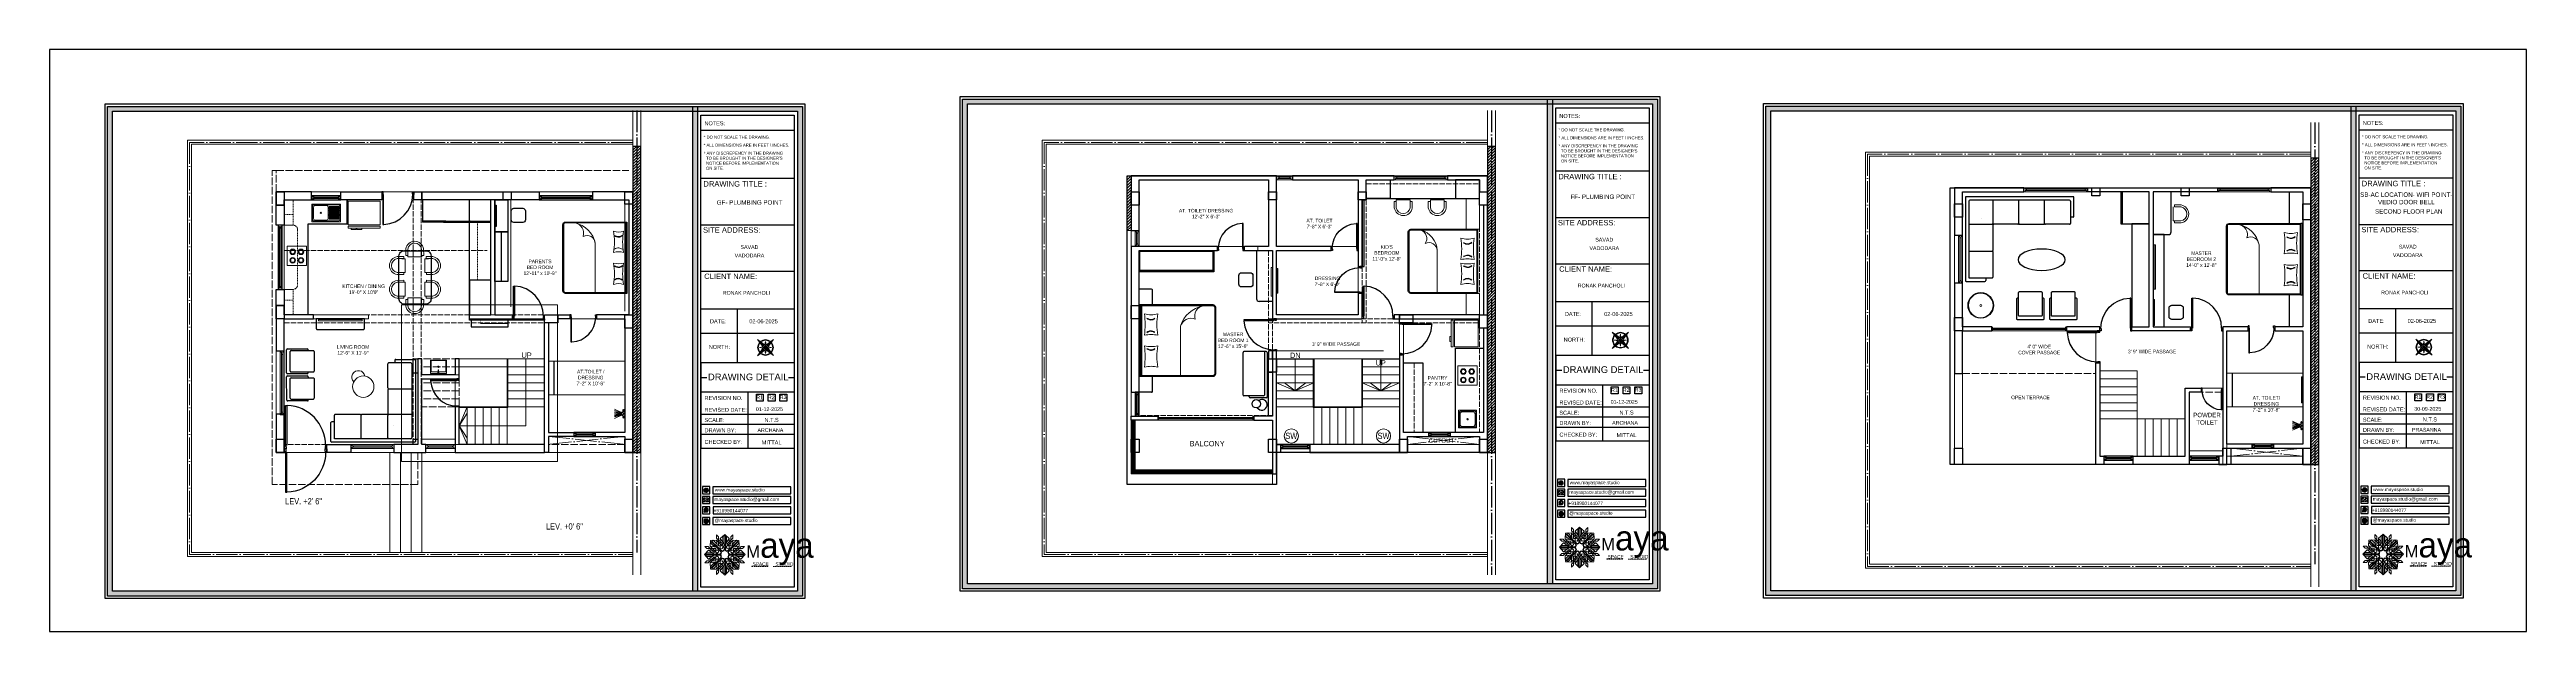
# Model space of a CAD drawing. Header units: millimetres. Extents: x 35877 to 3066687, y -650199 to -40525.
# Drawn here: x 151251 to 154034, y -179881 to -179228 of the extents above; entities outside this region: 9.
import ezdxf
from ezdxf.enums import TextEntityAlignment as Align

# ---------------------------------------------------------------- set-up
doc = ezdxf.new("R2010")
doc.units = ezdxf.units.MM
doc.header["$MEASUREMENT"] = 0
for name, pattern in [('ACAD_ISO02W100', [15, 12, -3]), ('ACAD_ISO04W100', [30, 24, -3, 0, -3]), ('DASHED', [0.75, 0.5, -0.25]), ('DASHED2', [0.375, 0.25, -0.125]), ('DASHEDX2', [1.5, 1, -0.5]), ('HIDDEN', [0.375, 0.25, -0.125])]:
    doc.linetypes.add(name, pattern=pattern)
for name, color, linetype in [('AR DOOR', 40, 'Continuous'), ('AR ELE-5', 134, 'Continuous'), ('GROUND FLOOR  ( Text )', 251, 'Continuous'), ('str coll', 6, 'Continuous')]:
    doc.layers.add(name, color=color, linetype=linetype)
for name, color, linetype, lineweight in [('CENTERLINE ( COLUMN ) ~ DIM', 7, 'Continuous', 9), ('COLUMN', 1, 'Continuous', 30), ('dim05', 1, 'Continuous', 13), ('Dimension', 10, 'DASHEDX2', 20), ('el', 7, 'Continuous', 20), ('Electrical', 84, 'Continuous', 30), ('ELEVATION ( SPIRAL STAIR )', 250, 'Continuous', 9), ('ELEVATION ( WALL COLOUR ) X_', 7, 'Continuous', 9), ('FIRST FLOOR', 7, 'Continuous', 9), ('FIRST FLOOR ( DW_RAIL )', 7, 'Continuous', 9), ('FIRST FLOOR ( TEXT )', 7, 'Continuous', 9), ('FIRST FLOOR_( D - W & RAILING )', 251, 'Continuous', 9), ('FIRST FLOOR_( PLine )_', 251, 'Continuous', 30), ('FIRST FLOOR_( STAIR )', 251, 'Continuous', 9), ('FUR', 250, 'Continuous', 0), ('FURNITURE', 32, 'Continuous', 9), ('GROUND FLOOR', 7, 'Continuous', 9), ('GROUND FLOOR  ( DIM )', 7, 'Continuous', 9), ('GROUND FLOOR  ( HATCH )', 251, 'Continuous', 9), ('GROUND FLOOR  ( PLINE )', 251, 'Continuous', 30), ('GROUND FLOOR ( DW_RAIL )', 7, 'Continuous', 9), ('GROUND FLOOR ( STAIR )', 251, 'Continuous', 9), ('Labelling', 1, 'Continuous', 25), ('NAME PLATE', 7, 'Continuous', 25), ('SECOND FLOOR', 7, 'Continuous', 9), ('SECOND FLOOR  ( PLINE )', 251, 'Continuous', 30), ('SECOND FLOOR ( DW_RAIL )', 7, 'Continuous', 9), ('SECOND FLOOR ( PLine )', 7, 'Continuous', 30), ('SECOND FLOOR ( TEXT )', 7, 'Continuous', 9), ('title block', 7, 'Continuous', 9), ('UTILITY', 48, 'Continuous', 9), ('X_PLOT', 1, 'Continuous', 9), ('XX~SLAB ( BEAM )~ ( DIM )', 7, 'Continuous', 9)]:
    doc.layers.add(name, color=color, linetype=linetype, lineweight=lineweight)
doc.layers.add('hatch', color=253, linetype='Continuous', lineweight=0, transparency=0.4)
doc.layers.add('XX~SLAB ( PLINE )', color=251, linetype='Continuous', plot=False)
doc.styles.add('Arial', font='arial.ttf')
doc.styles.add("Cn_BT_0'-0", font='swissc.ttf')
doc.styles.add('Cn_BT_7', font='swissc.ttf', dxfattribs={"height": 7})
doc.styles.add('KATHA', font='swissc.ttf')
doc.styles.get("Standard").update_dxf_attribs({"font": 'arial.ttf', "height": 6})

# ---------------------------------------------------------------- blocks, each defined once
blk = doc.blocks.new("SINK 20'' X 20''")
at = {"layer": 'FURNITURE'}
for p, q in [((3351629, -518299.5), (3351629, -518283)), ((3351629.8, -518282.2), (3351646.6, -518282.2)), ((3351632.1, -518283), (3351644.2, -518283)), ((3351647.4, -518283), (3351647.4, -518299.5)), ((3351629.8, -518297.2), (3351629.8, -518285.3)), ((3351646.6, -518300.3), (3351629.8, -518300.3)), ((3351644.2, -518299.5), (3351632.1, -518299.5)), ((3351646.6, -518285.3), (3351646.6, -518297.2))]:
    blk.add_line(p, q, dxfattribs=at)
blk.add_lwpolyline([(3351648.2, -518281.1), (3351628.2, -518281.1), (3351628.2, -518301.1), (3351648.2, -518301.1)], close=True, dxfattribs=at)
blk.add_circle((3351638.2, -518291.3), 0.762, dxfattribs=at)
for centre, radius, start, end in [((3351629.8, -518283), 0.775, 90, 180), ((3351632.1, -518285.3), 2.32, 90, 180), ((3351644.2, -518285.3), 2.32, 0, 90), ((3351646.6, -518283), 0.775, 0, 90), ((3351629.8, -518299.5), 0.775, 180, 270), ((3351632.1, -518297.2), 2.32, 180, 270), ((3351644.2, -518297.2), 2.32, 270, 0), ((3351646.6, -518299.5), 0.775, 270, 0)]:
    blk.add_arc(centre, radius, start, end, dxfattribs=at)
blk = doc.blocks.new('sf sfs')
at = {"layer": 'FURNITURE'}
blk.add_line((3348686, -514612.1), (3348664.4, -514612.1), dxfattribs=at)
blk.add_lwpolyline([(3348664.4, -514612.1), (3348664.4, -514590.6), (3348686, -514590.6), (3348686, -514612.1)], dxfattribs=at)
for centre, radius in [((3348670.5, -514596.8), 3.14), ((3348670.5, -514606.3), 3.14), ((3348670.5, -514596.8), 2.24), ((3348670.5, -514606.3), 2.24), ((3348679.8, -514596.8), 3.14), ((3348679.8, -514606.3), 3.14), ((3348679.8, -514596.8), 2.24), ((3348679.8, -514606.3), 2.24)]:
    blk.add_circle(centre, radius, dxfattribs=at)
blk = doc.blocks.new('FSFSF')
at = {"color": 42, "lineweight": 5, "true_color": 0xe0ac11}
for p, q in [((28587.7, 131.2), (28591.1, 131.2)), ((28589.8, 129.1), (28587.7, 131.2)), ((28597.5, 124.8), (28591.1, 131.2)), ((28593.2, 131.5), (28593.5, 137.7)), ((28593.2, 131.5), (28601.7, 122.7)), ((28601.2, 130.2), (28593.2, 131.5)), ((28593.4, 135), (28594.6, 136.1)), ((28593.4, 135), (28597.6, 130.8)), ((28599.8, 138.1), (28593.5, 137.7)), ((28595.1, 136.7), (28594.5, 136.7)), ((28594.6, 136.1), (28594.6, 136.7)), ((28605.2, 125), (28594.6, 136.1)), ((28596.2, 137.9), (28595.1, 136.7)), ((28606.3, 126.1), (28595.1, 136.7)), ((28596.2, 137.9), (28600.5, 133.6)), ((28599.8, 138.1), (28608.6, 129.6)), ((28601, 130), (28599.8, 138.1)), ((28600, 143.5), (28600, 140.2)), ((28602.1, 141.4), (28600, 143.5)), ((28606.5, 133.8), (28600, 140.2)), ((28602.1, 141.4), (28602.1, 132)), ((28604.7, 132), (28602.1, 132)), ((28603.9, 139.7), (28608.6, 144.1)), ((28603.9, 126.6), (28603.9, 139.7)), ((28603.9, 139.7), (28608.6, 133)), ((28606.5, 133.8), (28604.7, 132)), ((28605.9, 129.2), (28608.6, 133)), ((28607.9, 142.2), (28606.6, 142.2)), ((28606.6, 142.2), (28606.6, 135.8)), ((28607.9, 142.2), (28608.6, 142.8)), ((28607.9, 142.2), (28607.9, 126.6)), ((28613.3, 139.7), (28608.6, 144.1)), ((28609.3, 142.2), (28608.6, 142.8)), ((28613.3, 139.7), (28608.6, 133)), ((28617.4, 138.1), (28608.6, 129.6)), ((28611.3, 129.2), (28608.6, 133)), ((28609.3, 142.2), (28609.3, 126.6)), ((28609.3, 142.2), (28610.6, 142.2)), ((28610.6, 142.2), (28610.6, 135.8)), ((28610.7, 133.8), (28617.1, 140.2)), ((28610.7, 133.8), (28612.4, 132)), ((28610.9, 126.1), (28622, 136.7)), ((28612, 125), (28622.6, 136.1)), ((28612.4, 132), (28615, 132)), ((28613.3, 126.6), (28613.3, 139.7)), ((28615, 141.4), (28617.1, 143.5)), ((28615, 141.4), (28615, 132)), ((28624, 131.5), (28615.5, 122.7)), ((28615.9, 130.2), (28624, 131.5)), ((28616.1, 130), (28617.4, 138.1)), ((28620.9, 137.9), (28616.7, 133.6)), ((28617.1, 143.5), (28617.1, 140.2)), ((28617.4, 138.1), (28623.6, 137.7)), ((28623.8, 135), (28619.6, 130.8)), ((28619.7, 124.8), (28626.1, 131.2)), ((28620.9, 137.9), (28622, 136.7)), ((28622, 136.7), (28622.6, 136.7)), ((28622.6, 136.1), (28622.6, 136.7)), ((28623.8, 135), (28622.6, 136.1)), ((28624, 131.5), (28623.6, 137.7)), ((28629.5, 131.2), (28626.1, 131.2)), ((28627.3, 129.1), (28629.5, 131.2)), ((28591.6, 127.4), (28587.2, 122.7)), ((28591.6, 117.9), (28587.2, 122.7)), ((28589.8, 116.2), (28587.7, 114.1)), ((28587.7, 114.1), (28591.1, 114.1)), ((28589, 123.3), (28588.4, 122.7)), ((28589, 122), (28588.4, 122.7)), ((28589, 123.3), (28589, 124.7)), ((28589, 124.7), (28595.4, 124.7)), ((28589, 123.3), (28604.7, 123.3)), ((28589, 122), (28604.7, 122)), ((28589, 122), (28589, 120.7)), ((28589, 120.7), (28595.4, 120.7)), ((28589.8, 129.1), (28599.3, 129.1)), ((28589.8, 116.2), (28599.3, 116.2)), ((28597.5, 120.5), (28591.1, 114.1)), ((28604.7, 127.4), (28591.6, 127.4)), ((28591.6, 127.4), (28598.2, 122.7)), ((28591.6, 117.9), (28598.2, 122.7)), ((28604.7, 117.9), (28591.6, 117.9)), ((28593.2, 113.9), (28601.7, 122.7)), ((28601.2, 115.1), (28593.2, 113.9)), ((28593.2, 113.9), (28593.5, 107.6)), ((28593.4, 110.3), (28597.6, 114.5)), ((28593.4, 110.3), (28594.6, 109.2)), ((28599.8, 107.2), (28593.5, 107.5)), ((28595.1, 108.5), (28594.5, 108.5)), ((28605.2, 120.4), (28594.6, 109.2)), ((28594.6, 109.2), (28594.6, 108.6)), ((28606.3, 119.1), (28595.1, 108.5)), ((28596.2, 107.4), (28595.1, 108.5)), ((28596.2, 107.4), (28600.5, 111.6)), ((28597.5, 124.8), (28599.3, 126.5)), ((28597.5, 120.5), (28599.3, 118.8)), ((28602.1, 125.4), (28598.2, 122.7)), ((28602.1, 119.9), (28598.2, 122.7)), ((28599.3, 126.5), (28599.3, 129.1)), ((28599.3, 118.8), (28599.3, 116.2)), ((28599.8, 107.2), (28608.6, 115.7)), ((28601, 115.2), (28599.8, 107.2)), ((28606.5, 111.5), (28600, 105.1)), ((28600, 101.7), (28600, 105.1)), ((28605.9, 129.2), (28601, 130)), ((28605.9, 116), (28601, 115.2)), ((28602.1, 125.4), (28601.2, 130.2)), ((28602.1, 119.9), (28601.2, 115.1)), ((28602.3, 123.3), (28601.7, 122.7)), ((28602.3, 122), (28601.7, 122.7)), ((28602.1, 103.8), (28602.1, 113.3)), ((28604.7, 113.3), (28602.1, 113.3)), ((28602.3, 123.3), (28603, 122.7)), ((28602.3, 122), (28603, 122.7)), ((28605.2, 125), (28603, 122.7)), ((28605.2, 120.4), (28603, 122.7)), ((28603.7, 126.5), (28603.7, 127.4)), ((28604.7, 126.5), (28603.7, 126.5)), ((28604.7, 118.8), (28603.7, 118.8)), ((28603.7, 118.8), (28603.7, 117.9)), ((28604.7, 127.6), (28603.9, 127.6)), ((28607.9, 126.6), (28603.9, 126.6)), ((28607.9, 118.6), (28603.9, 118.6)), ((28603.9, 118.6), (28603.9, 105.5)), ((28604.7, 117.7), (28603.9, 117.7)), ((28603.9, 105.5), (28608.6, 112.2)), ((28603.9, 105.5), (28608.6, 101.1)), ((28604.7, 126.6), (28604.7, 127.6)), ((28604.7, 123.3), (28604.7, 127.4)), ((28604.7, 122), (28604.7, 117.9)), ((28604.7, 118.6), (28604.7, 117.7)), ((28606.5, 111.5), (28604.7, 113.3)), ((28605.9, 116), (28608.6, 112.2)), ((28606.3, 126.1), (28608.6, 128.3)), ((28606.3, 119.1), (28608.6, 117)), ((28606.6, 103), (28606.6, 109.4)), ((28607.9, 128.9), (28608.6, 129.6)), ((28607.9, 128.9), (28608.6, 128.3)), ((28607.9, 103), (28607.9, 118.6)), ((28607.9, 116.3), (28608.6, 117)), ((28607.9, 116.3), (28608.6, 115.7)), ((28609.3, 128.9), (28608.6, 129.6)), ((28609.3, 128.9), (28608.6, 128.3)), ((28610.9, 126.1), (28608.6, 128.3)), ((28610.9, 119.1), (28608.6, 117)), ((28609.3, 116.3), (28608.6, 117)), ((28609.3, 116.3), (28608.6, 115.7)), ((28611.3, 116), (28608.6, 112.2)), ((28617.4, 107.2), (28608.6, 115.7)), ((28613.3, 105.5), (28608.6, 112.2)), ((28613.3, 105.5), (28608.6, 101.1)), ((28609.3, 126.6), (28613.3, 126.6)), ((28609.3, 118.6), (28613.3, 118.6)), ((28609.3, 103), (28609.3, 118.6)), ((28610.6, 103), (28610.6, 109.4)), ((28610.7, 111.5), (28612.4, 113.3)), ((28610.7, 111.5), (28617.1, 105.1)), ((28610.9, 119.1), (28622, 108.5)), ((28611.3, 129.2), (28616.1, 130)), ((28611.3, 116), (28616.1, 115.2)), ((28612, 125), (28614.2, 122.7)), ((28612, 120.4), (28614.2, 122.7)), ((28612, 120.4), (28622.6, 109.2)), ((28612.4, 113.3), (28615, 113.3)), ((28612.5, 126.6), (28612.5, 127.6)), ((28612.5, 127.6), (28613.3, 127.6)), ((28612.5, 123.3), (28612.5, 127.4)), ((28612.5, 127.4), (28625.6, 127.4)), ((28612.5, 126.5), (28613.5, 126.5)), ((28628.2, 123.3), (28612.5, 123.3)), ((28612.5, 122), (28612.5, 117.9)), ((28628.2, 122), (28612.5, 122)), ((28612.5, 118.8), (28613.5, 118.8)), ((28612.5, 118.6), (28612.5, 117.7)), ((28612.5, 117.9), (28625.6, 117.9)), ((28612.5, 117.7), (28613.3, 117.7)), ((28613.3, 118.6), (28613.3, 105.5)), ((28613.5, 126.5), (28613.5, 127.4)), ((28613.5, 118.8), (28613.5, 117.9)), ((28614.9, 123.3), (28614.2, 122.7)), ((28614.9, 122), (28614.2, 122.7)), ((28614.9, 123.3), (28615.5, 122.7)), ((28614.9, 122), (28615.5, 122.7)), ((28615, 103.8), (28615, 113.3)), ((28615.1, 125.4), (28615.9, 130.2)), ((28615.1, 125.4), (28619, 122.7)), ((28615.1, 119.9), (28619, 122.7)), ((28615.1, 119.9), (28615.9, 115.1)), ((28624, 113.9), (28615.5, 122.7)), ((28615.9, 115.1), (28624, 113.9)), ((28616.1, 115.2), (28617.4, 107.2)), ((28620.9, 107.4), (28616.7, 111.6)), ((28617.1, 101.7), (28617.1, 105.1)), ((28617.4, 107.2), (28623.6, 107.5)), ((28627.3, 129.1), (28617.9, 129.1)), ((28617.9, 126.5), (28617.9, 129.1)), ((28619.7, 124.8), (28617.9, 126.5)), ((28619.7, 120.5), (28617.9, 118.8)), ((28617.9, 118.8), (28617.9, 116.2)), ((28627.3, 116.2), (28617.9, 116.2)), ((28625.6, 127.4), (28619, 122.7)), ((28625.6, 117.9), (28619, 122.7)), ((28623.8, 110.3), (28619.6, 114.5)), ((28619.7, 120.5), (28626.1, 114.1)), ((28620.9, 107.4), (28622, 108.5)), ((28628.2, 124.7), (28621.8, 124.7)), ((28628.2, 120.7), (28621.8, 120.7)), ((28622, 108.5), (28622.6, 108.5)), ((28623.8, 110.3), (28622.6, 109.2)), ((28622.6, 109.2), (28622.6, 108.6)), ((28624, 113.9), (28623.6, 107.6)), ((28625.6, 127.4), (28630, 122.7)), ((28625.6, 117.9), (28630, 122.7)), ((28629.5, 114.1), (28626.1, 114.1)), ((28627.3, 116.2), (28629.5, 114.1)), ((28628.2, 123.3), (28628.2, 124.7)), ((28628.2, 123.3), (28628.8, 122.7)), ((28628.2, 122), (28628.8, 122.7)), ((28628.2, 122), (28628.2, 120.7)), ((28602.1, 103.8), (28600, 101.7)), ((28607.9, 103), (28606.6, 103)), ((28607.9, 103), (28608.6, 102.4)), ((28609.3, 103), (28608.6, 102.4)), ((28609.3, 103), (28610.6, 103)), ((28615, 103.8), (28617.1, 101.7))]:
    blk.add_line(p, q, dxfattribs=at)
blk = doc.blocks.new('hgwg')
at = {"layer": 'Dimension', "true_color": 0xd39e00}
h = blk.add_hatch(color=42, dxfattribs=at)
h.dxf.hatch_style = 1
h.paths.add_polyline_path([(27505.7, 45.1), (27494.3, 45.1), (27494.3, 44.9), (27505.7, 44.9)])
h = blk.add_hatch(color=42, dxfattribs=at)
h.dxf.hatch_style = 1
h.paths.add_polyline_path([(27523.3, 44.9), (27509.7, 44.9), (27509.7, 44.8), (27523.3, 44.8)])
at = {"layer": 'Dimension', "color": 42, "true_color": 0xd39e00}
for p, q in [((27494.3, 45.1), (27505.7, 45.1)), ((27494.3, 44.9), (27494.3, 45.1)), ((27494.3, 44.9), (27505.7, 44.9)), ((27505.7, 45.1), (27505.7, 44.9)), ((27509.7, 44.9), (27523.3, 44.9)), ((27509.7, 44.9), (27509.7, 44.8)), ((27509.7, 44.8), (27523.3, 44.8)), ((27523.3, 44.8), (27523.3, 44.9))]:
    blk.add_line(p, q, dxfattribs=at)
at = {"layer": 'Dimension', "color": 42, "true_color": 0xd39e00, "attachment_point": 1}
for s, width, insert, char_height in [('{\\fCinzel|b0|i0|c0|p2;\\H1.5x;M\\fAmsterdam One|b0|i0|c0|p2;\\H2x;aya}', 85.328, (27490.2, 69.2), 6), ('{\\fCinzel|b0|i0|c0|p0;SPACE     STUDIO}', 66.129, (27494.8, 47.9), 2.5)]:
    blk.add_mtext_dynamic_manual_height_columns(s, width=width, gutter_width=30, heights=[0], dxfattribs=dict(at, insert=insert, char_height=char_height))
blk = doc.blocks.new('QEGW4TG')
at = {"layer": 'Dimension', "true_color": 0x000000}
h = blk.add_hatch(color=18, dxfattribs=at)
h.dxf.hatch_style = 1
h.paths.add_polyline_path([(2.7, 1.9, 0.170513), (2.9, 2, 0.190337), (3.1, 2.2, 0.316231), (3.1, 2.3), (2.8, 2.4, 0.273721), (2.7, 2.3, 0.040749), (2.6, 2.3, -0.441282), (2.5, 2.2, -0.11828), (2.1, 2.6, -0.441282), (2.1, 2.7, 0.040749), (2.1, 2.8, 0.290083), (2.1, 2.9), (2, 3.2, 0.316231), (1.9, 3.2, 0.190337), (1.7, 3, 0.170513), (1.7, 2.7, 0.252784)], flags=0)
h.paths.add_polyline_path([(1.2, 2), (1, 1.3, 0.550912), (1.1, 1.2), (1.8, 1.4, 6.344125)])
h.paths.add_polyline_path([(1.8, 1.7), (1.4, 1.6), (1.5, 2, -9.071339)], flags=16)
h.paths.add_polyline_path([(3.1, 2.2, -0.17811), (2.9, 2, -0.170513), (2.7, 1.9, -0.252784), (1.7, 2.7, -0.170513), (1.7, 3, -0.17811), (1.9, 3.2, -0.370089), (2, 3.2), (2.1, 2.9, -0.307185), (2.1, 2.8, -0.041087), (2.1, 2.7, 0.321676), (2.1, 2.7, 0.126524), (2.6, 2.2, 0.312216), (2.6, 2.3, -0.041087), (2.7, 2.3, -0.290673), (2.8, 2.4), (3.1, 2.3, -0.370089)], flags=0)
h = blk.add_hatch(color=18, dxfattribs=at)
h.dxf.hatch_style = 1
h.paths.add_polyline_path([(2.8, 2.4, 0.273721), (2.7, 2.3, 0.040749), (2.6, 2.3, -0.441282), (2.5, 2.2, -0.11828), (2.1, 2.6, -0.441282), (2.1, 2.7, 0.040749), (2.1, 2.8, 0.290083), (2.1, 2.9), (2, 3.2, 0.316231), (1.9, 3.2, 0.190337), (1.7, 3, 0.170513), (1.7, 2.7, 0.252784), (2.7, 1.9, 0.170513), (2.9, 2, 0.190337), (3.1, 2.2, 0.316231), (3.1, 2.3)])
for p, q in [((1.2, 2), (1, 1.3)), ((1.1, 1.2), (1.8, 1.4)), ((1.5, 2), (1.4, 1.6)), ((1.4, 1.6), (1.8, 1.7)), ((2, 3.2), (2.1, 2.9)), ((3.1, 2.3), (2.8, 2.4))]:
    blk.add_line(p, q)
blk.add_lwpolyline([(0, 0), (4.7, 0), (4.7, 4.7), (0, 4.7)], close=True)
for centre, radius, start, end in [((1.1, 1.3), 0.0598, 164.8483, 282.1458), ((2.4, 2.6), 1.34, 241.4727, 205.6422), ((2.4, 2.6), 1.04, 235.9962, 210.8333), ((2.1, 2.9), 0.364, 118.9685, 159.3648), ((2.1, 2.9), 0.39, 159.7007, 198.4072), ((3, 3.2), 1.33, 201.4218, 258.1669), ((1.9, 3.1), 0.0896, 41.8985, 123.1344), ((2.1, 2.7), 0.066, 135.9932, 224.8892), ((2, 2.9), 0.104, 320.3924, 28.6971), ((1.7, 3.2), 0.586, 312.4617, 321.8728), ((3.1, 3.4), 1.31, 216.5455, 243.5279), ((2.6, 2.3), 0.066, 234.2482, 323.1441), ((3.1, 1.9), 0.586, 137.2645, 146.6756), ((2.8, 2.3), 0.104, 70.4402, 138.745), ((2.8, 2.3), 0.39, 260.7301, 299.4366), ((2.8, 2.3), 0.364, 299.7725, 340.1688), ((3, 2.2), 0.0896, 336.0029, 57.2388)]:
    blk.add_arc(centre, radius, start, end)
blk = doc.blocks.new('ASGERG')
at = {"layer": 'Dimension', "true_color": 0x000000}
h = blk.add_hatch(color=18, dxfattribs=at)
h.dxf.hatch_style = 1
h.paths.add_polyline_path([(1, 1.7, 0.353872), (1.7, 1), (3, 1, 0.353872), (3.7, 1.7), (3.7, 3, 0.353872), (3, 3.7), (1.7, 3.7, 0.353872), (1, 3)])
h.paths.add_polyline_path([(1.3, 3, -0.353872), (1.7, 3.4), (2.9, 3.4, -0.353872), (3.4, 3), (3.4, 1.7, -0.353872), (2.9, 1.3), (1.7, 1.3, -0.353872), (1.3, 1.7)], flags=16)
h.paths.add_polyline_path([(3, 2.3, -1), (1.6, 2.3, -1)], flags=0)
h.paths.add_polyline_path([(2.7, 2.3, -1), (1.9, 2.3, -1)], flags=0)
h.paths.add_polyline_path([(2.9, 3, -1), (3.2, 3, -1)], flags=0)
h.paths.add_polyline_path([(1.6, 2.3, 1), (3, 2.3, 1)], flags=0)
h = blk.add_hatch(color=18, dxfattribs=at)
h.dxf.hatch_style = 1
h.paths.add_polyline_path([(1.6, 2.3, 1), (3, 2.3, 1)])
h.paths.add_polyline_path([(2.7, 2.3, -1), (1.9, 2.3, -1)], flags=16)
h = blk.add_hatch(color=18, dxfattribs=at)
h.dxf.hatch_style = 1
h.paths.add_polyline_path([(3.2, 3, 1), (2.9, 3, 1)])
for p, q in [((1, 3), (1, 1.7)), ((1.3, 3), (1.3, 1.7)), ((1.7, 3.7), (3, 3.7)), ((2.9, 3.4), (1.7, 3.4)), ((2.9, 1.3), (1.7, 1.3)), ((1.7, 1), (3, 1)), ((3.4, 3), (3.4, 1.7)), ((3.7, 3), (3.7, 1.7))]:
    blk.add_line(p, q)
blk.add_lwpolyline([(0, 0), (4.7, 0), (4.7, 4.7), (0, 4.7)], close=True)
for centre, radius in [((2.3, 2.3), 0.694), ((2.3, 2.3), 0.414), ((3, 3), 0.168)]:
    blk.add_circle(centre, radius)
for centre, radius, start, end in [((1.8, 2.9), 0.778, 94.8631, 172.8127), ((1.8, 1.8), 0.778, 187.1873, 265.1369), ((1.8, 2.9), 0.491, 94.8631, 172.8127), ((1.8, 1.8), 0.491, 187.1873, 265.1369), ((2.9, 2.9), 0.491, 7.1873, 85.1369), ((2.9, 1.8), 0.491, 274.8631, 352.8127), ((2.9, 2.9), 0.778, 7.1873, 85.1369), ((2.9, 1.8), 0.778, 274.8631, 352.8127)]:
    blk.add_arc(centre, radius, start, end)
blk = doc.blocks.new('ETYETE')
at = {"layer": 'Dimension', "true_color": 0x000000}
h = blk.add_hatch(color=18, dxfattribs=at)
h.dxf.hatch_style = 1
h.paths.add_polyline_path([(3.8, 1.1, 0.414214), (4.1, 1.5), (4.1, 3.3, 0.414214), (3.8, 3.7), (0.9, 3.7, 0.414214), (0.6, 3.3), (0.6, 1.5, 0.414214), (0.9, 1.1)])
h.paths.add_polyline_path([(2.6, 2.2), (3.9, 1.3, -0.198912), (3.8, 1.3), (0.9, 1.3, -0.198912), (0.8, 1.3), (2.1, 2.2), (2.3, 2)], flags=16)
h.paths.add_polyline_path([(2.3, 2.2), (0.9, 3.5, -0.028783), (0.9, 3.5), (3.8, 3.5, -0.028783), (3.8, 3.5)], flags=16)
h.paths.add_polyline_path([(2.7, 2.3), (3.9, 3.5, -0.202482), (4, 3.3), (4, 1.5, -0.043076), (4, 1.5)], flags=16)
h.paths.add_polyline_path([(2, 2.3), (0.7, 1.5, -0.043076), (0.7, 1.5), (0.7, 3.3, -0.202482), (0.8, 3.5)], flags=16)
blk.add_lwpolyline([(0, 0), (4.7, 0), (4.7, 4.7), (0, 4.7)], close=True)
at = {"layer": 'Dimension', "color": 18, "true_color": 0x000000}
for p, q in [((0.6, 3.3), (0.6, 1.5)), ((0.7, 3.3), (0.7, 1.5)), ((0.7, 1.5), (2, 2.3)), ((0.8, 3.5), (2, 2.3)), ((0.8, 1.3), (2.1, 2.2)), ((0.9, 3.7), (3.8, 3.7)), ((0.9, 3.5), (3.8, 3.5)), ((0.9, 3.5), (2.3, 2.2)), ((0.9, 1.3), (3.8, 1.3)), ((0.9, 1.1), (3.8, 1.1)), ((2.1, 2.2), (2.3, 2)), ((2.3, 2.2), (3.8, 3.5)), ((2.3, 2), (2.6, 2.2)), ((3.9, 1.3), (2.6, 2.2)), ((2.7, 2.3), (3.9, 3.5)), ((4, 1.5), (2.7, 2.3)), ((4, 3.3), (4, 1.5)), ((4.1, 3.3), (4.1, 1.5))]:
    blk.add_line(p, q, dxfattribs=at)
for centre, radius, start, end in [((0.9, 3.3), 0.358, 90, 180), ((0.9, 1.5), 0.358, 180, 270), ((0.9, 3.3), 0.224, 134.2136, 180), ((0.9, 1.5), 0.224, 180, 189.8662), ((0.9, 1.5), 0.224, 225, 270), ((0.9, 3.3), 0.224, 90, 96.5948), ((3.8, 3.3), 0.358, 0, 90), ((3.8, 3.3), 0.224, 83.4052, 90), ((3.8, 1.5), 0.358, 270, 0), ((3.8, 1.5), 0.224, 270, 315), ((3.8, 3.3), 0.224, 0, 45.7864), ((3.8, 1.5), 0.224, 350.1338, 0)]:
    blk.add_arc(centre, radius, start, end, dxfattribs=at)
blk = doc.blocks.new('DTGWEGEARG')
at = {"layer": 'Dimension', "true_color": 0x000000}
h = blk.add_hatch(color=18, dxfattribs=at)
h.dxf.hatch_style = 1
h.paths.add_polyline_path([(3.8, 2.3, 1), (0.8, 2.3, 1)])
h.paths.add_polyline_path([(2.5, 1, 0.105795), (3, 1.6, -0.055205), (3.3, 1.4, -0.169822)], flags=16)
h.paths.add_polyline_path([(2.4, 1.1), (2.4, 1.7, -0.058279), (2.8, 1.6, -0.103353)], flags=16)
h.paths.add_polyline_path([(2.3, 1.1, -0.101741), (1.9, 1.6, -0.057171), (2.3, 1.7)], flags=16)
h.paths.add_polyline_path([(2.2, 1, -0.169822), (1.4, 1.4, -0.055205), (1.7, 1.6, 0.105795)], flags=16)
h.paths.add_polyline_path([(3, 1.7, 0.081336), (3.1, 2.3), (3.7, 2.3, -0.152069), (3.4, 1.5, 0.05687)], flags=16)
h.paths.add_polyline_path([(2.9, 1.8, 0.061945), (2.4, 1.8), (2.4, 2.3), (3, 2.3, -0.081344)], flags=16)
h.paths.add_polyline_path([(2.3, 1.8, 0.060923), (1.8, 1.8, -0.081344), (1.7, 2.3), (2.3, 2.3)], flags=16)
h.paths.add_polyline_path([(1.7, 1.7, 0.05687), (1.3, 1.5, -0.152069), (1, 2.3), (1.5, 2.3, 0.081336)], flags=16)
h.paths.add_polyline_path([(2.4, 2.4), (2.4, 2.8, 0.061945), (2.9, 2.9, -0.080009), (3, 2.4)], flags=16)
h.paths.add_polyline_path([(3.1, 2.4, 0.080116), (3, 3, 0.05687), (3.4, 3.2, 0.028258), (3.3, 3.3, -0.055205), (3, 3.1, 0.105795), (2.5, 3.7, -0.36029), (3.7, 2.4)], flags=16)
h.paths.add_polyline_path([(2.3, 2.4), (1.7, 2.4, -0.080009), (1.8, 2.9, 0.060923), (2.3, 2.8)], flags=16)
h.paths.add_polyline_path([(1.5, 2.4), (1, 2.4, -0.150466), (1.3, 3.2, 0.05687), (1.7, 3, 0.080116)], flags=16)
h.paths.add_polyline_path([(2.4, 3), (2.4, 3.6, -0.103353), (2.8, 3, -0.058279)], flags=16)
h.paths.add_polyline_path([(2.3, 3, -0.057171), (1.9, 3, -0.101741), (2.3, 3.5)], flags=16)
h.paths.add_polyline_path([(1.7, 3.1, -0.055205), (1.4, 3.3, -0.169822), (2.2, 3.7, 0.105795)], flags=16)
blk.add_lwpolyline([(0, 0), (4.7, 0), (4.7, 4.7), (0, 4.7)], close=True)
at = {"layer": 'Dimension', "color": 18, "true_color": 0x000000}
for p, q in [((1, 2.4), (1.5, 2.4)), ((1, 2.3), (1.5, 2.3)), ((1.7, 2.4), (2.3, 2.4)), ((1.7, 2.3), (2.3, 2.3)), ((2.3, 3.5), (2.3, 3)), ((2.3, 2.8), (2.3, 2.4)), ((2.3, 2.3), (2.3, 1.8)), ((2.3, 1.7), (2.3, 1.1)), ((2.4, 3.6), (2.4, 3)), ((2.4, 2.8), (2.4, 2.4)), ((2.4, 2.4), (3, 2.4)), ((2.4, 2.3), (3, 2.3)), ((2.4, 2.3), (2.4, 1.8)), ((2.4, 1.7), (2.4, 1.1)), ((3.1, 2.4), (3.7, 2.4)), ((3.1, 2.3), (3.7, 2.3))]:
    blk.add_line(p, q, dxfattribs=at)
blk.add_circle((2.3, 2.3), 1.49, dxfattribs=at)
for centre, radius, start, end in [((2.3, 2.3), 1.34, 142.3819, 176.6093), ((2.3, 2.3), 1.34, 183.0315, 217.6181), ((2.3, 4.7), 1.9, 236.1399, 249.1595), ((2.3, -0.1), 1.9, 110.8405, 123.8601), ((2.3, 2.3), 1.34, 97.3549, 135.9073), ((2.3, 4.7), 1.75, 236.7417, 249.3811), ((2.3, -0.1), 1.75, 110.6189, 123.2583), ((2.3, 2.3), 1.34, 224.0927, 262.6451), ((3.3, 2.3), 1.73, 159.0567, 177.3789), ((3.3, 2.3), 1.73, 182.3435, 200.9433), ((3.3, 2.3), 1.73, 129.9301, 154.0867), ((3.3, 2.3), 1.58, 158.8325, 177.1302), ((3.3, 2.3), 1.58, 182.5658, 201.1675), ((3.3, 2.3), 1.73, 205.9133, 230.0699), ((2.3, 4.7), 1.9, 253.6799, 267.6253), ((2.3, -0.1), 1.9, 92.3747, 106.3201), ((3.3, 2.3), 1.58, 130.1073, 153.3446), ((2.3, 4.7), 1.75, 254.3336, 267.422), ((2.3, -0.1), 1.75, 92.578, 105.6664), ((3.3, 2.3), 1.58, 206.6554, 229.8927), ((1.4, 2.3), 1.58, 26.6554, 50.2584), ((2.3, 4.7), 1.75, 272.3248, 285.6664), ((2.3, 4.7), 1.9, 272.1415, 286.3201), ((2.3, -0.1), 1.9, 73.6799, 87.8585), ((2.3, -0.1), 1.75, 74.3336, 87.6752), ((1.4, 2.3), 1.58, 309.7416, 333.3446), ((2.3, 2.3), 1.34, 3.3907, 82.6451), ((1.4, 2.3), 1.73, 25.9133, 50.0699), ((1.4, 2.3), 1.73, 309.9301, 334.0867), ((2.3, 2.3), 1.34, 277.3549, 315.9073), ((1.4, 2.3), 1.58, 2.8698, 21.1675), ((1.4, 2.3), 1.58, 338.8325, 357.4342), ((2.3, 4.7), 1.75, 290.6189, 303.2583), ((2.3, 4.7), 1.9, 290.8405, 303.8601), ((1.4, 2.3), 1.73, 2.6211, 20.9433), ((1.4, 2.3), 1.73, 339.0567, 357.6565), ((2.3, -0.1), 1.9, 56.1399, 69.1595), ((2.3, -0.1), 1.75, 56.7417, 69.3811), ((2.3, 2.3), 1.34, 322.3819, 356.9685)]:
    blk.add_arc(centre, radius, start, end, dxfattribs=at)
blk = doc.blocks.new('4t')
at = {"transparency": 33554607}
h = blk.add_hatch(color=1, dxfattribs=at)
h.dxf.hatch_style = 1
h.paths.add_polyline_path([(45531.3, -35822.3), (45529.2, -35821.8), (45528.1, -35837)])
h = blk.add_hatch(color=1, dxfattribs=at)
h.dxf.hatch_style = 1
h.paths.add_polyline_path([(45533.4, -35822.8), (45531.3, -35822.3), (45528.1, -35837)])
h = blk.add_hatch(color=1, dxfattribs=at)
h.dxf.hatch_style = 1
h.paths.add_polyline_path([(45531.8, -35820.2), (45529.2, -35821.8), (45531.3, -35822.3)])
h = blk.add_hatch(color=1, dxfattribs=at)
h.dxf.hatch_style = 1
h.paths.add_polyline_path([(45531.8, -35820.2), (45531.3, -35822.3), (45533.4, -35822.8)])
at = {"layer": 'title block', "color": 7, "lineweight": 9}
for p, q in [((45530.5, -35816.7), (45526.9, -35812.5)), ((45526.9, -35812.5), (45529.2, -35817.5)), ((45535.5, -35803.4), (45530.2, -35817.6)), ((45535.5, -35803.4), (45531.8, -35820.2)), ((45534.4, -35818.5), (45535.5, -35803.4)), ((45530.2, -35817.6), (45515, -35816.5)), ((45515, -35816.5), (45529.2, -35821.8)), ((45515, -35816.5), (45531.8, -35820.2)), ((45528.3, -35821.5), (45524.1, -35825.1)), ((45524.1, -35825.1), (45529.2, -35822.8)), ((45531.8, -35820.2), (45528.1, -35837)), ((45529.2, -35821.8), (45528.1, -35837)), ((45528.1, -35837), (45533.4, -35822.8)), ((45531.8, -35820.2), (45529.2, -35821.8)), ((45531.8, -35820.2), (45530.2, -35817.6)), ((45534.4, -35818.5), (45531.8, -35820.2)), ((45533.4, -35822.8), (45531.8, -35820.2)), ((45531.8, -35820.2), (45548.6, -35823.9)), ((45533.1, -35823.7), (45536.7, -35827.9)), ((45533.4, -35822.8), (45548.6, -35823.9)), ((45539.5, -35815.3), (45534.4, -35817.6)), ((45548.6, -35823.9), (45534.4, -35818.5)), ((45536.7, -35827.9), (45534.4, -35822.8)), ((45535.3, -35818.9), (45539.5, -35815.3))]:
    blk.add_line(p, q, dxfattribs=at)
for radius, start, end in [(11.8, 81.36, 163.7665), (10.8, 82.4286, 162.6979), (10.8, 352.4286, 72.6979), (11.8, 351.36, 73.7665), (11.8, 171.36, 253.7665), (10.8, 172.4286, 252.6979), (11.8, 261.36, 343.7665), (10.8, 262.4286, 342.6979)]:
    blk.add_arc((45531.8, -35820.2), radius, start, end, dxfattribs=at)
blk = doc.blocks.new('LAYOUT FILE')
at = {"layer": 'NAME PLATE', "true_color": 0xd39e00}
h = blk.add_hatch(color=42, dxfattribs=at)
h.paths.add_polyline_path([(3346889.8, -513806.2), (3346889.8, -514260.7), (3347535.6, -514260.7), (3347535.6, -513806.2)])
h.paths.add_polyline_path([(3346894.4, -513810.7), (3347531, -513810.7), (3347531, -514256.2), (3346894.4, -514256.2)], flags=16)
blk.add_hatch(color=42, dxfattribs=at).paths.add_polyline_path([(3347433.6, -514256.2), (3347438.1, -514256.2), (3347438.1, -513806.2), (3347433.6, -513806.2)])
at = {"layer": 'NAME PLATE', "color": 42, "true_color": 0xd39e00}
for p, q in [((3347528, -513828.5), (3347441.2, -513828.5)), ((3347528, -513873), (3347441.2, -513873)), ((3347528, -513916.3), (3347441.2, -513916.3)), ((3347528, -513959.3), (3347441.2, -513959.3)), ((3347528, -513994.3), (3347441.2, -513994.3)), ((3347474.8, -513994.3), (3347474.8, -514044.1)), ((3347528, -514016.9), (3347441.2, -514016.9)), ((3347528, -514044.1), (3347441.2, -514044.1)), ((3347441.2, -514044.1), (3347441.2, -514123.4)), ((3347441.2, -514057.7), (3347446.8, -514057.7)), ((3347522.7, -514057.7), (3347528, -514057.7)), ((3347528, -514044.1), (3347528, -514123.4)), ((3347441.2, -514071.3), (3347528, -514071.3)), ((3347485, -514123.4), (3347485, -514071.3)), ((3347528, -514092.2), (3347441.2, -514092.2)), ((3347528, -514101.6), (3347441.2, -514101.6)), ((3347528, -514110.9), (3347441.2, -514110.9)), ((3347441.2, -514123.4), (3347528, -514123.4))]:
    blk.add_line(p, q, dxfattribs=at)
for points in [[(3346887.6, -513803.9), (3347537.8, -513803.9), (3347537.8, -514263), (3346887.6, -514263)], [(3346889.8, -513806.2), (3347535.6, -513806.2), (3347535.6, -514260.7), (3346889.8, -514260.7)], [(3346894.4, -513810.7), (3347531, -513810.7), (3347531, -514256.2), (3346894.4, -514256.2)], [(3347433.6, -514256.2), (3347433.6, -513806.2), (3347438.1, -513806.2), (3347438.1, -514256.2)], [(3347441.2, -514252.4), (3347441.2, -513814.4), (3347528, -513814.4), (3347528, -514252.4)], [(3347492.7, -514073.3), (3347499.1, -514073.3), (3347499.1, -514079.7), (3347492.7, -514079.7)], [(3347503.7, -514073.3), (3347510.1, -514073.3), (3347510.1, -514079.7), (3347503.7, -514079.7)], [(3347514.6, -514073.3), (3347521, -514073.3), (3347521, -514079.7), (3347514.6, -514079.7)]]:
    blk.add_lwpolyline(points, close=True, dxfattribs=at)
at = {"layer": 'NAME PLATE', "color": 18, "true_color": 0x000000}
for points in [[(3347452.4, -514165.8), (3347524.8, -514165.8), (3347524.8, -514159.2), (3347452.4, -514159.2)], [(3347452.4, -514174.9), (3347524.8, -514174.9), (3347524.8, -514168.3), (3347452.4, -514168.3)], [(3347452.5, -514184.5), (3347524.8, -514184.5), (3347524.8, -514177.9), (3347452.5, -514177.9)], [(3347452.4, -514194.4), (3347524.8, -514194.4), (3347524.8, -514187.7), (3347452.4, -514187.7)]]:
    blk.add_lwpolyline(points, close=True, dxfattribs=at)
at = {"layer": 'NAME PLATE', "xscale": 0.6215000753186288, "yscale": 0.6215000753186288, "zscale": 0.6215000753186288, "rotation": 57.43675864906671}
blk.add_blockref('4t', (3313507.8, -525897.3), dxfattribs=at)
at = {"layer": 'NAME PLATE', "color": 42, "true_color": 0xd39e00}
for name, p, xscale, yscale, zscale in [('DTGWEGEARG', (3347442.8, -514165.8), 1.413658832510879, 1.413658832510879, 1.413658832510879), ('ETYETE', (3347442.8, -514174.9), 1.413658832510879, 1.413658832510879, 1.413658832510879), ('QEGW4TG', (3347442.8, -514184.5), 1.413658832510879, 1.413658832510879, 1.413658832510879), ('ASGERG', (3347442.8, -514194.4), 1.413658832510879, 1.413658832510879, 1.413658832510879), ('FSFSF', (3322302.7, -514330.2), 0.8794785156214666, 0.8794785156214666, 0.8794785156214666), ('hgwg', (3312200.8, -514290.9), 1.283459272116341, 1.283459272116341, 1.283459272116341)]:
    blk.add_blockref(name, p, dxfattribs=dict(at, xscale=xscale, yscale=yscale, zscale=zscale))
at = {"layer": 'NAME PLATE', "style": 'Arial'}
for s, height, p in [('NOTES:', 3.7, (3347454.1, -513823.7)), ('DRAWING TITLE : ', 5.034, (3347474, -513880.6)), ('SITE ADDRESS:', 5.034, (3347469.9, -513923.4)), ('CLIENT NAME:', 5.034, (3347468.9, -513966.4)), ('DATE:', 3.7, (3347457.2, -514007.5)), ('02-06-2025', 3.7, (3347499.4, -514007.5)), ('NORTH:', 3.7, (3347458.4, -514031.3)), ('DRAWING DETAIL', 6.223, (3347485.2, -514060.4)), ('REVISION NO.', 3.699, (3347462.2, -514078.7)), ('REVISED DATE: ', 3.699, (3347464.9, -514089.7)), ('SCALE:', 3.7, (3347453.7, -514099.2)), ('DRAWN BY:', 3.7, (3347459.2, -514108.7)), ('CHECKED BY:', 3.699, (3347462.1, -514119.5)), ('MITTAL', 3.7, (3347506.9, -514120))]:
    blk.add_text(s, height=height, dxfattribs=at).set_placement(p, align=Align.CENTER)
for s, insert, char_height, width, attachment_point in [('* DO NOT SCALE THE DRAWING.', (3347443.8, -513833.3, 0), 2.797, 108.076, 1), ('* ALL DIMENSIONS ARE IN FEET \\\\ INCHES.', (3347443.8, -513840.7, 0), 2.797, 108.076, 1), ("* ANY DISCREPENCY IN THE DRAWING \\P  TO BE BROUGHT IN THE DESIGNER'S\\P  NOTICE BEFORE IMPLEMENTATION \\P  ON SITE.", (3347443.8, -513848.2, 0), 2.797, 108.076, 1), ('N.T.S', (3347506.9, -514095.3, 0), 3.7, 7.219, 2)]:
    blk.add_mtext(s, dxfattribs=dict(at, insert=insert, char_height=char_height, width=width, attachment_point=attachment_point))
at = {"layer": 'NAME PLATE', "color": 18, "true_color": 0x000000, "char_height": 3.161, "attachment_point": 1}
for s, width, gutter_width, insert in [('+918980144077', 120.68, 25.9, (3347453, -514179.8, 0)), ('www.mayaspace.studio', 49.605, 41.5, (3347454.1, -514160.5, 0)), ('mayaspace.studio@gmail.com', 30.947, 25.9, (3347453.8, -514169.4, 0)), ('@mayaspace.studio', 30.947, 25.9, (3347453.8, -514188.9, 0))]:
    blk.add_mtext_dynamic_manual_height_columns(s, width=width, gutter_width=gutter_width, heights=[0], dxfattribs=dict(at, insert=insert))
blk = doc.blocks.new('*U18')
for points in [[(0, 0), (0, 1120), (-30, 1120), (-30, 0)], [(40, 0), (0, 0), (0, -30), (-10, -30), (-10, -100), (40, -100)], [(-1160, 0), (-1120, 0), (-1120, -30), (-1110, -30), (-1110, -100), (-1160, -100)]]:
    blk.add_lwpolyline(points, close=True)
at = {"layer": 'AR ELE-5', "linetype": 'ByBlock', "ltscale": 15}
blk.add_arc((2, -1), 1122, 92.37301, 179.96526, dxfattribs=at)
blk = doc.blocks.new('*U19')
for points in [[(-1160, 0), (-1120, 0), (-1120, 30), (-1110, 30), (-1110, 100), (-1160, 100)], [(0, 0), (0, -1120), (-30, -1120), (-30, 0)], [(40, 0), (0, 0), (0, 30), (-10, 30), (-10, 100), (40, 100)]]:
    blk.add_lwpolyline(points, close=True)
at = {"layer": 'AR ELE-5', "linetype": 'ByBlock', "ltscale": 15}
blk.add_arc((2, 1), 1122, 180.03474, 267.62699, dxfattribs=at)
blk = doc.blocks.new('*U29')
for points in [[(-40, 0), (0, 0), (0, 30), (10, 30), (10, 100), (-40, 100)], [(0, 0), (0, -1120), (30, -1120), (30, 0)], [(1160, 0), (1120, 0), (1120, 30), (1110, 30), (1110, 100), (1160, 100)]]:
    blk.add_lwpolyline(points, close=True)
at = {"layer": 'AR ELE-5', "linetype": 'ByBlock', "ltscale": 15}
blk.add_arc((-2, 1), 1122, 272.37301, 359.96526, dxfattribs=at)
blk = doc.blocks.new('*U116')
for points in [[(-40, 0), (0, 0), (0, 30), (10, 30), (10, 100), (-40, 100)], [(0, 0), (0, -1120), (30, -1120), (30, 0)], [(1160, 0), (1120, 0), (1120, 30), (1110, 30), (1110, 100), (1160, 100)]]:
    blk.add_lwpolyline(points, close=True)
at = {"layer": 'AR ELE-5', "linetype": 'ByBlock', "ltscale": 15}
blk.add_arc((-2, 1), 1122, 272.37301, 359.96526, dxfattribs=at)
blk = doc.blocks.new('*U20')
for points in [[(0, 0), (0, 1120), (30, 1120), (30, 0)], [(-40, 0), (0, 0), (0, -30), (10, -30), (10, -100), (-40, -100)], [(1160, 0), (1120, 0), (1120, -30), (1110, -30), (1110, -100), (1160, -100)]]:
    blk.add_lwpolyline(points, close=True)
at = {"layer": 'AR ELE-5', "linetype": 'ByBlock', "ltscale": 15}
blk.add_arc((-2, -1), 1122, 0.03474, 87.62699, dxfattribs=at)
blk = doc.blocks.new('*U25')
for points in [[(-40, 0), (0, 0), (0, 30), (10, 30), (10, 100), (-40, 100)], [(0, 0), (0, -1120), (30, -1120), (30, 0)], [(1160, 0), (1120, 0), (1120, 30), (1110, 30), (1110, 100), (1160, 100)]]:
    blk.add_lwpolyline(points, close=True)
at = {"layer": 'AR ELE-5', "linetype": 'ByBlock', "ltscale": 15}
blk.add_arc((-2, 1), 1122, 272.37301, 359.96526, dxfattribs=at)
blk = doc.blocks.new('A$C07311617')
at = {"layer": 'UTILITY'}
h = blk.add_hatch(color=7, dxfattribs=at)
h.paths.add_polyline_path([(-3.1, 2), (-3.1, 0), (-3.7, 0), (-3.7, 0.5), (-3.7, 1.4)])
h.paths.add_polyline_path([(-3.1, 0), (-3.1, -0.5), (-3.1, -2), (-3.7, -1.6), (-3.7, -0.5), (-3.7, 0)])
h = blk.add_hatch(color=7, dxfattribs=at)
h.paths.add_polyline_path([(0, 0.5), (0, 0), (-1.3, 0), (-1.3, 0.5)])
h.paths.add_polyline_path([(0, 0), (0, -0.5), (-1.3, -0.5), (-1.3, 0)])
at = {"layer": 'UTILITY', "color": 7}
for p, q in [((-3.7, 1.4), (-11.5, 4.9)), ((-3.7, 0.9), (-11.5, 3.7)), ((-3.7, 0.5), (-11.5, 2.2)), ((-3.7, 0), (-11.5, 0.9)), ((-3.1, 2), (-3.7, 1.4)), ((-3.1, -0.5), (-3.1, 2)), ((-1.3, 0.5), (-3.1, 2)), ((-3.1, 0.5), (-3.1, 1.4)), ((-1.7, 3.8), (-1.7, 4.1)), ((-1.7, 3), (-1.7, 2.7)), ((-1.5, 3.8), (-1.5, 4.1)), ((-1.5, 3), (-1.5, 2.7)), ((-1.3, -0.5), (-1.3, 0.5)), ((-1.3, 0.5), (0, 0.5)), ((-0.8, 3.9), (-0.8, 2.9)), ((-0.3, 2.4), (-0.3, 4.3)), ((0, -0.5), (0, 0.5)), ((-3.7, -0.5), (-11.6, -2.1)), ((-3.7, -0.5), (-11.6, -0.6)), ((-3.7, -1), (-11.5, -3)), ((-3.7, -1.6), (-11.5, -5.3)), ((-3.7, -1.6), (-11.5, -3.7)), ((-3.7, -1.6), (-3.1, -2)), ((-3.1, -0.5), (-3.1, -2)), ((-1.3, -0.5), (-3.1, -2)), ((-1.7, -3.2), (-1.7, -3)), ((-1.7, -4), (-1.7, -4.3)), ((-1.5, -3.2), (-1.5, -3)), ((-1.5, -4), (-1.5, -4.3)), ((-1.3, -0.5), (0, -0.5)), ((-0.8, -4.1), (-0.8, -3.1)), ((-0.3, -2.7), (-0.3, -4.6))]:
    blk.add_line(p, q, dxfattribs=at)
for points in [[(-1.3, 0.5), (-3.1, 2)], [(-3.1, -2), (-1.3, -0.5)]]:
    blk.add_lwpolyline(points, dxfattribs=at)
for points in [[(-1.1, 3), (-2.1, 3), (-2.1, 3.8), (-1.1, 3.8)], [(-1.1, -3.2), (-2.1, -3.2), (-2.1, -4), (-1.1, -4)]]:
    blk.add_lwpolyline(points, close=True, dxfattribs=at)
for centre, radius in [((-6.3, 0), 1.33), ((-1.6, 4.3), 0.298), ((-1.6, 3.4), 0.298), ((-1.6, 2.5), 0.298), ((-1.6, -2.7), 0.298), ((-1.6, -3.6), 0.298), ((-1.6, -4.6), 0.298)]:
    blk.add_circle(centre, radius, dxfattribs=at)
for centre, start, end in [((-1.5, 5.3), 285.2551, 344.7449), ((-1.5, 1.5), 15.2551, 74.7449), ((-1.5, -1.8), 285.2551, 344.7449), ((-1.5, -5.5), 15.2551, 74.7449)]:
    blk.add_arc(centre, 1.52, start, end, dxfattribs=at)
blk = doc.blocks.new('*U118')
for points in [[(-40, 0), (0, 0), (0, 30), (10, 30), (10, 100), (-40, 100)], [(0, 0), (0, -1120), (30, -1120), (30, 0)], [(1160, 0), (1120, 0), (1120, 30), (1110, 30), (1110, 100), (1160, 100)]]:
    blk.add_lwpolyline(points, close=True)
at = {"layer": 'AR ELE-5', "linetype": 'ByBlock', "ltscale": 15}
blk.add_arc((-2, 1), 1122, 272.37301, 359.96526, dxfattribs=at)
blk = doc.blocks.new('*U117')
for points in [[(-1160, 0), (-1120, 0), (-1120, 30), (-1110, 30), (-1110, 100), (-1160, 100)], [(0, 0), (0, -1120), (-30, -1120), (-30, 0)], [(40, 0), (0, 0), (0, 30), (-10, 30), (-10, 100), (40, 100)]]:
    blk.add_lwpolyline(points, close=True)
at = {"layer": 'AR ELE-5', "linetype": 'ByBlock', "ltscale": 15}
blk.add_arc((2, 1), 1122, 180.03474, 267.62699, dxfattribs=at)
blk = doc.blocks.new('SED S')
at = {"layer": 'FURNITURE', "elevation": -0.1}
for points in [[(3340618.7, -514630.8), (3340618.7, -514633.1), (3340654.7, -514633.1), (3340654.7, -514630.8)], [(3340618.7, -514634.6), (3340618.7, -514661.2), (3340654.7, -514661.2), (3340654.7, -514634.6)]]:
    blk.add_lwpolyline(points, close=True, dxfattribs=at)
at = {"layer": 'FURNITURE', "elevation": -0.1, "flags": 128}
for points in [[(3340639.6, -514630.8), (3340639.6, -514629.3), (3340645.2, -514629.3), (3340645.2, -514630.8)], [(3340645.7, -514630.8), (3340645.7, -514629.3), (3340651.3, -514629.3), (3340651.3, -514630.8)]]:
    blk.add_lwpolyline(points, dxfattribs=at)
blk = doc.blocks.new('SD DSD')
at = {"layer": 'FURNITURE'}
for p, q in [((3348483.7, -514625.3), (3348479.8, -514625.3)), ((3348483.7, -514625.3), (3348483.7, -514640.8)), ((3348486.7, -514623.3), (3348486.7, -514619.4)), ((3348486.7, -514623.3), (3348502.3, -514623.2)), ((3348502.2, -514619.3), (3348502.3, -514623.2)), ((3348505.8, -514625.3), (3348509.7, -514625.3)), ((3348505.8, -514625.3), (3348505.8, -514640.8)), ((3348479.7, -514640.8), (3348483.7, -514640.8)), ((3348479.7, -514651.8), (3348483.7, -514651.8)), ((3348483.7, -514667.3), (3348483.7, -514651.8)), ((3348509.7, -514640.8), (3348505.8, -514640.8)), ((3348509.7, -514651.8), (3348505.8, -514651.8)), ((3348505.8, -514667.3), (3348505.8, -514651.8)), ((3348483.7, -514667.3), (3348479.8, -514667.3)), ((3348486.7, -514669.2), (3348486.7, -514673.2)), ((3348486.7, -514669.2), (3348502.3, -514669.3)), ((3348502.2, -514673.2), (3348502.3, -514669.3)), ((3348505.8, -514667.3), (3348509.7, -514667.3))]:
    blk.add_line(p, q, dxfattribs=at)
at = {"layer": 'FURNITURE', "flags": 128}
for points in [[(3348502.2, -514621.6), (3348504.5, -514621.6), (3348504.4, -514614.2, 0.853613), (3348484.4, -514614.2), (3348484.5, -514621.6), (3348486.7, -514621.6)], [(3348502.2, -514619.3), (3348502.2, -514621.6), (3348502.2, -514614.4, 0.835758), (3348486.6, -514614.4), (3348486.7, -514619.4), (3348486.7, -514621.6)], [(3348482, -514640.8), (3348482, -514643), (3348474.6, -514643, -0.853613), (3348474.6, -514623), (3348482, -514623), (3348482, -514625.2)], [(3348479.7, -514640.8), (3348482, -514640.8), (3348474.8, -514640.8, -0.835758), (3348474.8, -514625.2), (3348479.8, -514625.2), (3348482, -514625.2)], [(3348507.5, -514640.8), (3348507.5, -514643), (3348514.9, -514643, 0.853613), (3348514.9, -514623), (3348507.4, -514623), (3348507.4, -514625.2)], [(3348509.7, -514640.8), (3348507.5, -514640.8), (3348514.7, -514640.8, 0.835758), (3348514.7, -514625.2), (3348509.7, -514625.2), (3348507.4, -514625.2)], [(3348482, -514651.8), (3348482, -514649.5), (3348474.6, -514649.6, 0.853613), (3348474.6, -514669.6), (3348482, -514669.5), (3348482, -514667.3)], [(3348479.7, -514651.8), (3348482, -514651.8), (3348474.8, -514651.8, 0.835758), (3348474.8, -514667.3), (3348479.8, -514667.3), (3348482, -514667.3)], [(3348507.5, -514651.8), (3348507.5, -514649.5), (3348514.9, -514649.6, -0.853613), (3348514.9, -514669.6), (3348507.4, -514669.5), (3348507.4, -514667.3)], [(3348509.7, -514651.8), (3348507.5, -514651.8), (3348514.7, -514651.8, -0.835758), (3348514.7, -514667.3), (3348509.7, -514667.3), (3348507.4, -514667.3)], [(3348502.2, -514671), (3348504.5, -514671), (3348504.4, -514678.4, -0.853613), (3348484.4, -514678.4), (3348484.5, -514670.9), (3348486.7, -514670.9)], [(3348502.2, -514673.2), (3348502.2, -514671), (3348502.2, -514678.2, -0.835758), (3348486.6, -514678.2), (3348486.7, -514673.2), (3348486.7, -514670.9)]]:
    blk.add_lwpolyline(points, format="xyb", dxfattribs=at)
at = {"layer": 'FURNITURE', "lineweight": 30}
blk.add_lwpolyline([(3348506.8, -514676.3), (3348482.7, -514676.3, -0.414214), (3348476.7, -514670.3), (3348476.7, -514622.3, -0.414214), (3348482.7, -514616.3), (3348506.8, -514616.3, -0.414214), (3348512.8, -514622.3), (3348512.8, -514670.3, -0.414214)], format="xyb", close=True, dxfattribs=at)
blk = doc.blocks.new('tv')
at = {"layer": 'hatch', "lineweight": 30, "true_color": 0x000000, "transparency": 33554687}
h = blk.add_hatch(color=18, dxfattribs=at)
h.dxf.hatch_style = 1
h.paths.add_polyline_path([(147233.4, -179350.3), (147190.1, -179350.3), (147190.1, -179374.6), (147233.4, -179374.6)])
at = {"layer": 'FURNITURE', "color": 252, "lineweight": 25, "true_color": 0x939598}
for points in [[(147189.2, -179375.5), (147234.2, -179375.5), (147234.2, -179349.4), (147189.2, -179349.4)], [(147190.1, -179374.6), (147233.4, -179374.6), (147233.4, -179350.3), (147190.1, -179350.3)]]:
    blk.add_lwpolyline(points, close=True, dxfattribs=at)
blk = doc.blocks.new('fan')
at = {"layer": 'Electrical', "lineweight": 15, "ltscale": 20}
for p, q in [((3300835.3, -509900.8), (3300836.5, -509923.4)), ((3300841.8, -509923.4), (3300843, -509900.8)), ((3300838.5, -509924.6), (3300838.5, -509920.2)), ((3300839.8, -509920.3), (3300839.8, -509924.6)), ((3300831.7, -509931.8), (3300811.5, -509942.1)), ((3300815.3, -509948.7), (3300834.3, -509936.4)), ((3300829.9, -509935.1), (3300833.6, -509932.9)), ((3300834.3, -509934.1), (3300830.6, -509936.2)), ((3300847.7, -509936.2), (3300844, -509934.1)), ((3300844, -509936.4), (3300863, -509948.7)), ((3300844.6, -509932.9), (3300848.4, -509935.1)), ((3300866.8, -509942.1), (3300846.6, -509931.8))]:
    blk.add_line(p, q, dxfattribs=at)
at = {"layer": 'Electrical', "linetype": 'DASHED', "lineweight": 15, "ltscale": 5}
blk.add_circle((3300839.1, -509930.5), 32, dxfattribs=at)
at = {"layer": 'Electrical', "lineweight": 15, "ltscale": 20}
for centre, major_axis, start_param, end_param in [((3300839.1, -509902.9), (3.12, 3.12), -0.272136, 1.842967), ((3300839.1, -509930.5), (4.24, -4.24), 3.14161, 9.424795), ((3300839.1, -509930.5), (3.77, -3.77), 1.749190548672175e-05, 6.283202799085073), ((3300837.1, -509923.1), (0.51, 0.51), 2.863014, 4.257784), ((3300839.1, -509926.4), (2.27, -2.27), 2.565057, 2.951308), ((3300839.1, -509930.5), (0.943, 0.943), 1.570814, 7.853999), ((3300839.1, -509920.5), (0.501, 0.501), -0.465536, 1.983618), ((3300839.1, -509926.4), (2.27, 2.27), 0.19032, 0.57657), ((3300841.2, -509923.1), (0.51, -0.51), 5.167028, 6.561799), ((3300815.3, -509944.3), (3.12, -3.12), 3.393055, 5.508159), ((3300830.5, -509935.5), (0.501, -0.501), 3.199655, 5.648809), ((3300831.7, -509932.5), (0.51, -0.51), 0.978238, 2.373008), ((3300835.6, -509932.6), (2.27, -2.27), 3.855511, 4.241762), ((3300835.6, -509932.6), (2.27, -2.27), 4.659452, 5.045703), ((3300833.7, -509936), (0.51, 0.51), -1.325776, 0.068994), ((3300844.6, -509936), (0.51, -0.51), 3.072633, 4.467404), ((3300842.7, -509932.6), (2.27, 2.27), 4.37911, 4.765361), ((3300842.7, -509932.6), (2.27, 2.27), 5.183051, 5.569301), ((3300846.6, -509932.5), (0.51, -0.51), 2.339416, 3.734186), ((3300847.8, -509935.5), (0.501, 0.501), 3.723254, 6.172408), ((3300863, -509944.3), (3.12, -3.12), 5.48745, 7.602554)]:
    blk.add_ellipse(centre, major_axis=major_axis, ratio=1, start_param=start_param, end_param=end_param, dxfattribs=at)

msp = doc.modelspace()

# ---------------------------------------------------------------- hatches: boundary and pattern name
at = {"layer": 'ELEVATION ( WALL COLOUR ) X_'}
h = msp.add_hatch(color=5, dxfattribs=at)
h.set_gradient(color1=(255, 235, 194), color2=(255, 243, 219), one_color=1, tint=0.93, name='CYLINDER')
h.paths.add_polyline_path([(56221.5, -121287.4), (56377.5, -121287.4)])
h = msp.add_hatch(color=5, dxfattribs=at)
h.set_gradient(color1=(255, 235, 194), color2=(255, 243, 219), one_color=1, tint=0.93, name='CYLINDER')
h.paths.add_polyline_path([(56560.5, -121287.4), (56716.5, -121287.4)])
at = {"layer": 'FIRST FLOOR', "transparency": 33554687}
h = msp.add_hatch(dxfattribs=at)
h.set_pattern_fill('ANSI31', color=251, scale=9, style=0)
h.set_pattern_definition([(45, (152466.3453, -179664.6643), (-0.795495, 0.795495), [])])
h.paths.add_polyline_path([(152470.8, -179703.7), (152466.3, -179703.7), (152466.3, -179643.7), (152470.8, -179643.7)])
h = msp.add_hatch(dxfattribs=at)
h.set_pattern_fill('ANSI31', color=251, scale=9, style=0)
h.set_pattern_definition([(45, (152475.3453, -179703.6643), (-0.795495, 0.795495), [])])
h.paths.add_polyline_path([(152470.8, -179699.2), (152625.3, -179699.2), (152625.3, -179703.7), (152470.8, -179703.7)])
at = {"layer": 'GROUND FLOOR  ( DIM )', "transparency": 33554687}
h = msp.add_hatch(dxfattribs=at)
h.set_pattern_fill('ANSI31', color=256, scale=18, style=0)
h.set_pattern_definition([(45, (14198.4836, -12135.115), (-1.590990258, 1.590990258), [])])
h.paths.add_polyline_path([(152461.8, -179369.2), (152466.3, -179369.2), (152466.3, -179430.7), (152461.8, -179430.7)])
at = {"layer": 'GROUND FLOOR  ( HATCH )', "transparency": 33554687}
h = msp.add_hatch(dxfattribs=at)
h.set_pattern_fill('ANSI31', color=6, scale=18, style=0)
h.set_pattern_definition([(45, (35374.7033, -17060.49), (-1.590990258, 1.590990258), [])])
h.paths.add_polyline_path([(151915.4, -179336.2), (151906.4, -179336.2), (151906.4, -179679.7), (151915.4, -179679.7)])
h = msp.add_hatch(dxfattribs=at)
h.set_pattern_fill('ANSI31', color=6, scale=18, style=0)
h.set_pattern_definition([(45, (36335.1593, -17066.49), (-1.590990258, 1.590990258), [])])
h.paths.add_polyline_path([(152875.8, -179336.2), (152866.8, -179336.2), (152866.8, -179679.7), (152875.8, -179679.7)])
h = msp.add_hatch(dxfattribs=at)
h.set_pattern_fill('ANSI31', color=6, scale=18, style=0)
h.set_pattern_definition([(45, (37260.1328, -17073.9), (-1.590990258, 1.590990258), [])])
h.paths.add_polyline_path([(153800.8, -179349.6), (153791.8, -179349.6), (153791.8, -179693.1), (153800.8, -179693.1)])

# ---------------------------------------------------------------- linework, layer by layer
at = {"color": 5, "transparency": 33554687}
msp.add_lwpolyline([(151751.8, -179402.2), (151752.9, -179402.2), (151752.9, -179426.2), (151751.8, -179426.2)], close=True, dxfattribs=at)
at = {"lineweight": 9, "transparency": 33554687, "elevation": -0.1}
for points in [[(153616, -179458.4), (153615.2, -179458.4), (153615.2, -179484.8), (153616, -179484.8)], [(153617.4, -179446.7), (153616, -179446.7), (153616, -179496.5), (153617.4, -179496.5)], [(153617.4, -179446.7), (153616, -179446.7), (153616, -179496.5), (153617.4, -179496.5)]]:
    msp.add_lwpolyline(points, close=True, dxfattribs=at)
at = {"lineweight": 9, "transparency": 33554687}
for points in [[(151602.4, -179531.9), (151602.4, -179530.4), (151553.4, -179530.4), (151553.4, -179531.9)], [(151602.4, -179531.9), (151602.4, -179530.4), (151553.4, -179530.4), (151553.4, -179531.9)], [(151591.1, -179530.4), (151591.1, -179529.7), (151558.7, -179529.7), (151558.7, -179530.4)], [(151591.1, -179530.4), (151591.1, -179529.7), (151558.7, -179529.7), (151558.7, -179530.4)]]:
    msp.add_lwpolyline(points, close=True, dxfattribs=at)
at = {"layer": 'CENTERLINE ( COLUMN ) ~ DIM', "transparency": 33554687}
for p, q in [((151505.9, -179402.2), (151514.9, -179402.2)), ((151505.9, -179424.7), (151514.9, -179424.7)), ((151505.9, -179496.7), (151514.9, -179496.7))]:
    msp.add_line(p, q, dxfattribs=at)
at = {"layer": 'COLUMN', "transparency": 33554687, "elevation": -0.1}
for points in [[(153545.8, -179382.6), (153554.8, -179382.6), (153554.8, -179391.6), (153545.8, -179391.6)], [(153646.3, -179382.6), (153655.3, -179382.6), (153655.3, -179391.6), (153646.3, -179391.6)], [(153391.3, -179400.6), (153400.3, -179400.6), (153400.3, -179415.6), (153391.3, -179415.6)], [(153782.8, -179400.6), (153791.8, -179400.6), (153791.8, -179418.6), (153782.8, -179418.6)], [(153391.3, -179528.1), (153400.3, -179528.1), (153400.3, -179543.1), (153391.3, -179543.1)], [(153391.3, -179675.1), (153400.3, -179675.1), (153400.3, -179693.1), (153391.3, -179693.1)], [(153782.8, -179675.1), (153791.8, -179675.1), (153791.8, -179693.1), (153782.8, -179693.1)]]:
    msp.add_lwpolyline(points, close=True, dxfattribs=at)
at = {"layer": 'COLUMN', "transparency": 33554687}
for points in [[(151505.9, -179387.2), (151514.9, -179387.2), (151514.9, -179402.2), (151505.9, -179402.2)], [(151660.4, -179387.2), (151669.4, -179387.2), (151669.4, -179396.2), (151660.4, -179396.2)], [(151760.9, -179387.2), (151769.9, -179387.2), (151769.9, -179396.2), (151760.9, -179396.2)], [(151897.4, -179387.2), (151906.4, -179387.2), (151906.4, -179401.2), (151897.4, -179401.2)], [(152466.3, -179387.2), (152475.3, -179387.2), (152475.3, -179402.2), (152466.3, -179402.2)], [(152620.8, -179387.2), (152629.8, -179387.2), (152629.8, -179396.2), (152620.8, -179396.2)], [(152721.3, -179387.2), (152730.3, -179387.2), (152730.3, -179396.2), (152721.3, -179396.2)], [(152857.8, -179387.2), (152866.8, -179387.2), (152866.8, -179402.2), (152857.8, -179402.2)], [(151505.9, -179514.7), (151514.9, -179514.7), (151514.9, -179529.7), (151505.9, -179529.7)], [(152466.3, -179514.7), (152475.3, -179514.7), (152475.3, -179529.7), (152466.3, -179529.7)], [(151822.4, -179525.2), (151822.4, -179534.2), (151807.4, -179534.2), (151807.4, -179525.2)], [(151897.4, -179525.2), (151906.4, -179525.2), (151906.4, -179540.2), (151897.4, -179540.2)], [(152782.8, -179525.2), (152782.8, -179534.2), (152767.8, -179534.2), (152767.8, -179525.2)], [(152857.8, -179525.2), (152866.8, -179525.2), (152866.8, -179540.2), (152857.8, -179540.2)], [(152620.8, -179574.7), (152629.8, -179574.7), (152629.8, -179589.7), (152620.8, -179589.7)], [(151505.9, -179664.7), (151514.9, -179664.7), (151514.9, -179679.7), (151505.9, -179679.7)], [(151897.4, -179664.7), (151906.4, -179664.7), (151906.4, -179679.7), (151897.4, -179679.7)], [(152466.3, -179664.7), (152475.3, -179664.7), (152475.3, -179679.7), (152466.3, -179679.7)], [(152620.8, -179664.7), (152629.8, -179664.7), (152629.8, -179679.7), (152620.8, -179679.7)], [(152767.8, -179664.7), (152776.8, -179664.7), (152776.8, -179679.7), (152767.8, -179679.7)], [(152857.8, -179664.7), (152866.8, -179664.7), (152866.8, -179679.7), (152857.8, -179679.7)]]:
    msp.add_lwpolyline(points, close=True, dxfattribs=at)
at = {"layer": 'COLUMN', "transparency": 33554687, "elevation": -0.1}
msp.add_lwpolyline([(153692.8, -179684.1), (153692.8, -179675.1), (153701.8, -179675.1), (153701.8, -179693.1), (153692.8, -179693.1)], dxfattribs=at)
at = {"layer": 'dim05', "color": 9, "lineweight": 0, "true_color": 0xc7c8ca, "transparency": 33554687}
msp.add_lwpolyline([(151646.7, -179514.2), (151822, -179514.2), (151822, -179690.1), (151646.7, -179690.1)], close=True, dxfattribs=at)
at = {"layer": 'ELEVATION ( SPIRAL STAIR )', "color": 5, "transparency": 33554687}
for points in [[(152623.9, -179472.2), (152625.1, -179472.2), (152625.1, -179504.2), (152623.9, -179504.2)], [(152623.9, -179472.2), (152625.1, -179472.2), (152625.1, -179504.2), (152623.9, -179504.2)], [(152630.2, -179473.4), (152631.3, -179473.4), (152631.3, -179501), (152630.2, -179501)]]:
    msp.add_lwpolyline(points, close=True, dxfattribs=at)
at = {"layer": 'ELEVATION ( SPIRAL STAIR )', "color": 5, "transparency": 33554687, "elevation": -0.1}
for points in [[(153615.1, -179537.3), (153616.3, -179537.3), (153616.3, -179508.2), (153615.1, -179508.2)], [(153615.1, -179537.3), (153616.3, -179537.3), (153616.3, -179508.2), (153615.1, -179508.2)], [(153781.3, -179624.1), (153782.4, -179624.1), (153782.4, -179595), (153781.3, -179595)]]:
    msp.add_lwpolyline(points, close=True, dxfattribs=at)
at = {"layer": 'FIRST FLOOR', "transparency": 33554687}
for p, q in [((152466.3, -179369.2), (152466.3, -179679.7)), ((152466.3, -179369.2), (152866.8, -179369.2)), ((152475.3, -179448.7), (152475.3, -179373.7)), ((152475.3, -179373.7), (152620.8, -179373.7)), ((152620.8, -179448.7), (152620.8, -179373.7)), ((152629.8, -179448.7), (152629.8, -179369.2)), ((152629.8, -179373.7), (152721.3, -179373.7)), ((152647.8, -179373.7), (152647.8, -179369.2)), ((152721.3, -179525.2), (152721.3, -179373.7)), ((152730.3, -179373.7), (152857.8, -179373.7)), ((152730.3, -179396.2), (152730.3, -179373.7)), ((152761.8, -179373.7), (152761.8, -179369.2)), ((152821.8, -179373.7), (152821.8, -179369.2)), ((152866.8, -179369.2), (152866.8, -179679.7)), ((152725.8, -179471.2), (152725.8, -179396.2)), ((152466.3, -179430.7), (152475.3, -179430.7)), ((152466.3, -179448.7), (152620.8, -179448.7)), ((152475.3, -179639.2), (152475.3, -179453.2)), ((152475.3, -179453.2), (152563.3, -179453.2)), ((152563.3, -179453.2), (152563.3, -179448.7)), ((152593.3, -179453.2), (152625.3, -179453.2)), ((152608.8, -179453.2), (152608.8, -179448.7)), ((152625.3, -179453.2), (152625.3, -179529.7)), ((152629.8, -179448.7), (152721.3, -179448.7)), ((152629.8, -179453.2), (152691.3, -179453.2)), ((152629.8, -179453.2), (152629.8, -179525.2)), ((152691.3, -179453.2), (152691.3, -179448.7)), ((152721.3, -179471.2), (152725.8, -179471.2)), ((152721.3, -179501.2), (152725.8, -179501.2)), ((152725.8, -179529.7), (152725.8, -179501.2)), ((152625.3, -179529.7), (152725.8, -179529.7)), ((152629.8, -179525.2), (152721.3, -179525.2)), ((152767.8, -179525.2), (152767.8, -179529.7)), ((152767.8, -179525.2), (152857.8, -179525.2)), ((152767.8, -179529.7), (152857.8, -179529.7)), ((152629.8, -179703.7), (152629.8, -179565.7)), ((152767.8, -179570.2), (152772.3, -179570.2)), ((152767.8, -179571.7), (152767.8, -179679.7)), ((152772.3, -179571.7), (152772.3, -179657.2)), ((152625.3, -179639.2), (152625.3, -179589.7)), ((152629.8, -179589.7), (152625.3, -179589.7)), ((152466.3, -179612.2), (152475.3, -179612.2)), ((152625.3, -179643.7), (152466.3, -179643.7)), ((152496.3, -179639.2), (152475.3, -179639.2)), ((152496.3, -179639.2), (152496.3, -179643.7)), ((152625.3, -179639.2), (152604.3, -179639.2)), ((152604.3, -179639.2), (152604.3, -179643.7)), ((152625.3, -179703.7), (152625.3, -179643.7)), ((152772.3, -179657.2), (152857.8, -179657.2)), ((152800.8, -179661.7), (152800.8, -179657.2)), ((152800.8, -179661.7), (152800.8, -179657.2)), ((152800.8, -179661.7), (152857.8, -179661.7)), ((152824.8, -179657.2), (152824.8, -179661.7)), ((152857.8, -179661.7), (152857.8, -179679.7)), ((152866.8, -179679.7), (152620.8, -179679.7)), ((152767.8, -179670.7), (152629.8, -179670.7)), ((152667.3, -179670.7), (152667.3, -179679.7)), ((152857.8, -179670.7), (152776.8, -179670.7))]:
    msp.add_line(p, q, dxfattribs=at)
at = {"layer": 'FIRST FLOOR', "ltscale": 0.7, "transparency": 33554687}
msp.add_lwpolyline([(152625.3, -179679.7), (152625.3, -179715.7), (152461.8, -179715.7), (152461.8, -179369.2), (152466.3, -179369.2)], dxfattribs=at)
at = {"layer": 'FIRST FLOOR', "transparency": 33554687}
for points in [[(152470.8, -179703.7), (152466.3, -179703.7), (152466.3, -179643.7), (152470.8, -179643.7)], [(152470.8, -179699.2), (152625.3, -179699.2), (152625.3, -179703.7), (152470.8, -179703.7)]]:
    msp.add_lwpolyline(points, close=True, dxfattribs=at)
at = {"layer": 'FIRST FLOOR', "color": 1, "linetype": 'ACAD_ISO02W100', "ltscale": 0.7, "transparency": 33554687}
msp.add_lwpolyline([(152625.3, -179703.7), (152466.3, -179703.7), (152466.3, -179643.7)], dxfattribs=at)
at = {"layer": 'FIRST FLOOR ( DW_RAIL )', "transparency": 33554687}
for points in [[(152647.8, -179369.2), (152646.3, -179369.2), (152646.3, -179370.7), (152644.8, -179370.7), (152644.8, -179372.2), (152632.8, -179372.2), (152632.8, -179370.7), (152631.3, -179370.7), (152631.3, -179369.2), (152629.8, -179369.2), (152629.8, -179373.7), (152631.3, -179373.7), (152631.3, -179372.2), (152632.8, -179372.2), (152632.8, -179370.7), (152644.8, -179370.7), (152644.8, -179372.2), (152646.3, -179372.2), (152646.3, -179373.7), (152647.8, -179373.7), (152647.8, -179369.2), (152629.8, -179369.2), (152629.8, -179373.7), (152647.8, -179373.7)], [(152821.8, -179369.2), (152820.3, -179369.2), (152820.3, -179370.7), (152818.8, -179370.7), (152818.8, -179372.2), (152764.8, -179372.2), (152764.8, -179370.7), (152763.3, -179370.7), (152763.3, -179369.2), (152761.8, -179369.2), (152761.8, -179373.7), (152763.3, -179373.7), (152763.3, -179372.2), (152764.8, -179372.2), (152764.8, -179370.7), (152818.8, -179370.7), (152818.8, -179372.2), (152820.3, -179372.2), (152820.3, -179373.7), (152821.8, -179373.7), (152821.8, -179369.2), (152761.8, -179369.2), (152761.8, -179373.7), (152821.8, -179373.7)], [(152470.8, -179430.7), (152470.8, -179432.2), (152472.3, -179432.2), (152472.3, -179433.7), (152473.8, -179433.7), (152473.8, -179445.7), (152472.3, -179445.7), (152472.3, -179447.2), (152470.8, -179447.2), (152470.8, -179448.7), (152475.3, -179448.7), (152475.3, -179447.2), (152473.8, -179447.2), (152473.8, -179445.7), (152472.3, -179445.7), (152472.3, -179433.7), (152473.8, -179433.7), (152473.8, -179432.2), (152475.3, -179432.2), (152475.3, -179430.7), (152470.8, -179430.7), (152470.8, -179448.7), (152475.3, -179448.7), (152475.3, -179430.7)], [(152497.3, -179640.7), (152603.3, -179640.7), (152603.3, -179641.2), (152497.3, -179641.2)], [(152497.3, -179641.7), (152603.3, -179641.7), (152603.3, -179642.2), (152497.3, -179642.2)]]:
    msp.add_lwpolyline(points, close=True, dxfattribs=at)
at = {"layer": 'FIRST FLOOR ( DW_RAIL )', "transparency": 33554687, "elevation": -0.1}
for points in [[(153434.3, -179543.1), (153434.3, -179538.6)], [(153516.3, -179538.6), (153516.3, -179543.1)]]:
    msp.add_lwpolyline(points, dxfattribs=at)
for points in [[(153434.3, -179540.1), (153516.3, -179540.1), (153516.3, -179540.6), (153434.3, -179540.6)], [(153434.3, -179541.1), (153516.3, -179541.1), (153516.3, -179541.6), (153434.3, -179541.6)]]:
    msp.add_lwpolyline(points, close=True, dxfattribs=at)
at = {"layer": 'FIRST FLOOR ( DW_RAIL )', "transparency": 33554687}
for points in [[(152497.3, -179643.7), (152497.3, -179639.2)], [(152603.3, -179639.2), (152603.3, -179643.7)]]:
    msp.add_lwpolyline(points, dxfattribs=at)
at = {"layer": 'FIRST FLOOR_( D - W & RAILING )', "color": 32, "transparency": 33554687}
for points in [[(152467.8, -179643.7), (152468.8, -179643.7), (152468.8, -179703.7), (152467.8, -179703.7), (152467.8, -179643.7), (152468.5, -179643.7), (152468.5, -179703.7), (152467.8, -179703.7)], [(152470.8, -179702.2), (152470.8, -179701.2), (152625.3, -179701.2), (152625.3, -179702.2), (152470.8, -179702.2), (152470.8, -179701.5), (152625.3, -179701.5), (152625.3, -179702.2)]]:
    msp.add_lwpolyline(points, close=True, dxfattribs=at)
at = {"layer": 'FIRST FLOOR_( PLine )_', "transparency": 33554687}
for p, q in [((152629.8, -179369.2), (152466.3, -179369.2)), ((152466.3, -179369.2), (152466.3, -179430.7)), ((152475.3, -179373.7), (152620.8, -179373.7)), ((152475.3, -179430.7), (152475.3, -179373.7)), ((152620.8, -179373.7), (152620.8, -179448.7)), ((152629.8, -179448.7), (152629.8, -179369.2)), ((152866.8, -179369.2), (152821.8, -179369.2)), ((152821.8, -179369.2), (152821.8, -179373.7)), ((152821.8, -179373.7), (152857.8, -179373.7)), ((152857.8, -179373.7), (152857.8, -179387.2)), ((152866.8, -179679.7), (152866.8, -179369.2)), ((152862.3, -179402.2), (152862.3, -179525.2)), ((152466.3, -179430.7), (152475.3, -179430.7)), ((152593.3, -179448.7), (152593.3, -179453.2)), ((152593.3, -179453.2), (152625.3, -179453.2)), ((152620.8, -179448.7), (152593.8, -179448.7)), ((152625.3, -179453.2), (152625.3, -179529.7)), ((152691.3, -179448.7), (152629.8, -179448.7)), ((152629.8, -179525.2), (152629.8, -179453.2)), ((152629.8, -179453.2), (152691.3, -179453.2)), ((152691.3, -179453.2), (152691.3, -179448.7)), ((152725.8, -179501.2), (152721.3, -179501.2)), ((152721.3, -179501.2), (152721.3, -179525.2)), ((152725.8, -179529.7), (152725.8, -179501.2)), ((152625.3, -179529.7), (152725.8, -179529.7)), ((152721.3, -179525.2), (152629.8, -179525.2)), ((152857.8, -179525.2), (152767.8, -179525.2)), ((152767.8, -179525.2), (152767.8, -179529.7)), ((152767.8, -179529.7), (152857.8, -179529.7)), ((152862.3, -179540.2), (152862.3, -179657.2)), ((152862.3, -179657.2), (152824.8, -179657.2)), ((152824.8, -179657.2), (152824.8, -179661.7)), ((152824.8, -179661.7), (152857.8, -179661.7)), ((152857.8, -179661.7), (152857.8, -179679.7)), ((152857.8, -179679.7), (152866.8, -179679.7))]:
    msp.add_line(p, q, dxfattribs=at)
for points in [[(152730.3, -179373.7), (152761.8, -179373.7), (152761.8, -179369.2), (152647.8, -179369.2), (152647.8, -179373.7), (152721.3, -179373.7), (152721.3, -179471.2), (152725.8, -179471.2), (152725.8, -179396.2), (152730.3, -179396.2)], [(152761.8, -179529.7), (152767.8, -179529.7), (152767.8, -179525.2), (152761.8, -179525.2)], [(152629.8, -179565.7), (152625.3, -179565.7), (152625.3, -179639.2), (152604.3, -179639.2), (152604.3, -179643.7), (152625.3, -179643.7), (152625.3, -179703.7), (152629.8, -179703.7)], [(152772.3, -179570.2), (152767.8, -179570.2), (152767.8, -179679.7), (152772.3, -179679.7), (152776.8, -179679.7), (152776.8, -179661.7), (152800.8, -179661.7), (152800.8, -179657.2), (152772.3, -179657.2)], [(152475.3, -179639.2), (152496.3, -179639.2), (152496.3, -179643.7), (152466.3, -179643.7), (152466.3, -179639.2), (152466.3, -179639.2), (152466.3, -179639.2), (152475.3, -179639.2)], [(152629.8, -179670.7), (152634.3, -179670.7), (152634.3, -179679.7), (152629.8, -179679.7)], [(152767.8, -179670.7), (152667.3, -179670.7), (152667.3, -179675.2), (152667.3, -179679.7), (152767.8, -179679.7)]]:
    msp.add_lwpolyline(points, close=True, dxfattribs=at)
for points in [[(152475.3, -179453.2), (152563.3, -179453.2), (152563.3, -179448.7), (152466.3, -179448.7), (152466.3, -179453.2)], [(152466.3, -179453.2), (152466.3, -179612.2), (152475.3, -179612.2), (152475.3, -179453.2)]]:
    msp.add_lwpolyline(points, dxfattribs=at)
at = {"layer": 'FIRST FLOOR_( STAIR )', "transparency": 33554687}
for p, q in [((152671.8, -179574.7), (152629.8, -179574.7)), ((152671.8, -179574.7), (152671.8, -179670.7)), ((152767.8, -179574.7), (152725.8, -179574.7)), ((152725.8, -179574.7), (152725.8, -179670.7)), ((152671.8, -179583.7), (152629.8, -179583.7)), ((152671.8, -179592.7), (152629.8, -179592.7)), ((152671.8, -179601.7), (152629.8, -179601.7)), ((152767.8, -179583.7), (152725.8, -179583.7)), ((152767.8, -179592.7), (152725.8, -179592.7)), ((152767.8, -179601.7), (152725.8, -179601.7)), ((153596.8, -179588.1, -0.1), (153554.8, -179588.1, -0.1)), ((153596.8, -179597.1, -0.1), (153554.8, -179597.1, -0.1)), ((153596.8, -179606.1, -0.1), (153554.8, -179606.1, -0.1)), ((153596.8, -179588.1, -0.1), (153596.8, -179684.1, -0.1)), ((152671.8, -179610.7), (152629.8, -179610.7)), ((152671.8, -179619.7), (152629.8, -179619.7)), ((152767.8, -179628.7), (152629.8, -179628.7)), ((152680.8, -179628.7), (152680.8, -179670.7)), ((152689.8, -179628.7), (152689.8, -179670.7)), ((152698.8, -179628.7), (152698.8, -179670.7)), ((152707.8, -179628.7), (152707.8, -179670.7)), ((152716.8, -179628.7), (152716.8, -179670.7)), ((152767.8, -179610.7), (152725.8, -179610.7)), ((152767.8, -179619.7), (152725.8, -179619.7)), ((153596.8, -179615.1, -0.1), (153554.8, -179615.1, -0.1)), ((153596.8, -179624.1, -0.1), (153554.8, -179624.1, -0.1)), ((153596.8, -179633.1, -0.1), (153554.8, -179633.1, -0.1)), ((153650.8, -179642.1, -0.1), (153554.8, -179642.1, -0.1)), ((153605.8, -179642.1, -0.1), (153605.8, -179684.1, -0.1)), ((153614.8, -179642.1, -0.1), (153614.8, -179684.1, -0.1)), ((153623.8, -179642.1, -0.1), (153623.8, -179684.1, -0.1)), ((153632.8, -179642.1, -0.1), (153632.8, -179684.1, -0.1)), ((153641.8, -179642.1, -0.1), (153641.8, -179684.1, -0.1))]:
    msp.add_line(p, q, dxfattribs=at)
for points in [[(152650.8, -179610.7), (152671.8, -179601.7), (152662.8, -179601.7), (152650.8, -179610.7), (152629.8, -179601.7), (152638.8, -179601.7), (152650.8, -179610.7), (152650.8, -179574.7)], [(152746.8, -179610.7), (152767.8, -179601.7), (152758.8, -179601.7), (152746.8, -179610.7), (152725.8, -179601.7), (152734.8, -179601.7), (152746.8, -179610.7), (152746.8, -179574.7)]]:
    msp.add_lwpolyline(points, dxfattribs=at)
msp.add_lwpolyline([(152671.1, -179574.7), (152671.8, -179574.7), (152671.8, -179628.7), (152725.8, -179628.7), (152725.8, -179574.7), (152726.5, -179574.7), (152726.5, -179629.4), (152671.1, -179629.4), (152671.1, -179574.7)], close=True, dxfattribs=at)
at = {"layer": 'FUR', "transparency": 33554687}
for p, q in [((153424, -179393.2, -0.1), (153424, -179393.2, -0.1)), ((153424, -179393.2, -0.1), (153424, -179393.2, -0.1)), ((153422, -179416.8, -0.1), (153422, -179416.8, -0.1)), ((153422, -179416.8, -0.1), (153422, -179416.8, -0.1)), ((151638.2, -179650), (151638.2, -179650)), ((151638.2, -179650), (151638.2, -179650)), ((151661.8, -179648), (151661.8, -179648)), ((151661.8, -179648), (151661.8, -179648))]:
    msp.add_line(p, q, dxfattribs=at)
at = {"layer": 'FURNITURE', "linetype": 'HIDDEN', "lineweight": 18, "ltscale": 5, "transparency": 33554687}
for p, q in [((151524.9, -179424.7), (151524.9, -179396.2)), ((151529.9, -179429.7), (151529.9, -179491.7)), ((151731.9, -179421.2), (151731.9, -179464.5)), ((151731.9, -179464.5), (151731.9, -179486.2)), ((151514.9, -179496.7), (151524.9, -179496.7)), ((151524.9, -179496.7), (151524.9, -179525.2))]:
    msp.add_line(p, q, dxfattribs=at)
at = {"layer": 'FURNITURE', "transparency": 33554687}
for p, q in [((151546.8, -179419, 0), (151546.8, -179402.5, 0)), ((151547.5, -179401.7, 0), (151576.4, -179401.7, 0)), ((151547.6, -179416.7, 0), (151547.6, -179404.8, 0)), ((151549.9, -179402.5, 0), (151562.1, -179402.5, 0)), ((151564.4, -179404.8, 0), (151564.4, -179416.7, 0)), ((151577.2, -179402.5, 0), (151577.2, -179419, 0)), ((152764.3, -179400.2, 0), (152764.3, -179396.2, 0)), ((152779.9, -179396.2, 0), (152764.3, -179396.2, 0)), ((152779.9, -179396.2, 0), (152779.9, -179400.2, 0)), ((152802.6, -179400.2, 0), (152802.6, -179396.2, 0)), ((152818.1, -179396.2, 0), (152802.6, -179396.2, 0)), ((152818.1, -179396.2, 0), (152818.1, -179400.2, 0)), ((151576.4, -179419.8, 0), (151547.5, -179419.8, 0)), ((151562.1, -179419, 0), (151549.9, -179419, 0)), ((151864.4, -179500.2), (151864.4, -179445)), ((152476.3, -179454.1), (152558.3, -179454.1)), ((152476.3, -179477.1), (152476.3, -179454.1)), ((152558.3, -179454.2), (152558.3, -179477.2)), ((152810.3, -179500.2), (152810.3, -179453)), ((153733.6, -179501.9, -0.1), (153733.6, -179446.6, -0.1)), ((152558.3, -179475.2), (152476.3, -179475.2)), ((152558.3, -179476.2), (152476.3, -179476.2)), ((152518.3, -179475.2), (152518.3, -179476.2)), ((152522.3, -179476.2), (152522.3, -179477.2)), ((152521.9, -179593.2), (152521.9, -179538))]:
    msp.add_line(p, q, dxfattribs=at)
at = {"layer": 'FURNITURE', "lineweight": 30, "ltscale": 0.4, "transparency": 33554687}
for p, q in [((151585.9, -179423.2), (151585.9, -179396.2)), ((151541.9, -179525.2), (151541.9, -179423.2)), ((151541.9, -179423.2), (151585.9, -179423.2))]:
    msp.add_line(p, q, dxfattribs=at)
at = {"layer": 'FURNITURE', "lineweight": 30, "transparency": 33554687}
for p, q in [((151670.4, -179396.2), (151670.4, -179421.2)), ((151722.9, -179421.2), (151722.9, -179396.2)), ((152730.3, -179394.7), (152857.8, -179394.7)), ((153403.7, -179393.7, -0.1), (153403.7, -179486.7, -0.1)), ((153524.7, -179392.7, -0.1), (153404.7, -179392.7, -0.1)), ((153407.7, -179397.7, -0.1), (153407.7, -179483.7, -0.1)), ((153520.7, -179396.7, -0.1), (153408.7, -179396.7, -0.1)), ((153434.7, -179396.7, -0.1), (153434.7, -179453.2, -0.1)), ((153463.7, -179422.7, -0.1), (153463.7, -179396.7, -0.1)), ((153492.7, -179422.7, -0.1), (153492.7, -179396.7, -0.1)), ((153521.7, -179397.7, -0.1), (153521.7, -179400.7, -0.1)), ((153521.7, -179400.7, -0.1), (153521.7, -179422.7, -0.1)), ((153525.7, -179414.7, -0.1), (153525.7, -179393.7, -0.1)), ((153767.8, -179422.8, -0.1), (153767.8, -179387.1, -0.1)), ((151670.4, -179420.2), (151746.9, -179420.2)), ((151696.4, -179421.2), (151670.4, -179421.2)), ((151696.4, -179420.2), (151671.4, -179420.2)), ((151693.9, -179421.2), (151746.9, -179421.2)), ((151723.9, -179420.2), (151722.9, -179420.2)), ((151722.9, -179525.2), (151722.9, -179421.2)), ((153408.7, -179423.7, -0.1), (153433.7, -179423.7, -0.1)), ((153462.7, -179423.7, -0.1), (153435.7, -179423.7, -0.1)), ((153464.7, -179423.7, -0.1), (153491.7, -179423.7, -0.1)), ((153520.7, -179423.7, -0.1), (153493.7, -179423.7, -0.1)), ((153524.7, -179415.7, -0.1), (153521.7, -179415.7, -0.1)), ((152607.3, -179453.2), (152607.3, -179507.2)), ((153407.7, -179453.7, -0.1), (153434.2, -179453.7, -0.1)), ((153434.7, -179454.2, -0.1), (153434.7, -179483.2, -0.1)), ((153404.7, -179487.7, -0.1), (153425.7, -179487.7, -0.1)), ((153407.7, -179483.7, -0.1), (153434.2, -179483.7, -0.1)), ((153426.7, -179483.7, -0.1), (153426.7, -179486.7, -0.1)), ((152489.3, -179496.4), (152475.3, -179496.4)), ((152490.3, -179514.2), (152490.3, -179497.4)), ((152625.3, -179510.2), (152610.3, -179510.2)), ((153767.8, -179538.6, -0.1), (153767.8, -179502.9, -0.1)), ((151724.9, -179531.2), (151724.9, -179538.6)), ((151724.9, -179538.6), (151766.4, -179538.6)), ((151766.4, -179538.6), (151766.4, -179531.2)), ((151517.6, -179590.4), (151517.6, -179564.4)), ((151518.6, -179563.4), (151540.6, -179563.4)), ((151521.6, -179588.4), (151521.6, -179566.4)), ((151522.6, -179565.4), (151547.6, -179565.4)), ((151541.6, -179564.4), (151541.6, -179565.4)), ((151548.6, -179566.4), (151548.6, -179588.4)), ((151654.2, -179579.3), (151632.2, -179579.3)), ((151639.2, -179576.3), (151639.2, -179579.3)), ((151640.2, -179575.3), (151661.2, -179575.3)), ((151657.2, -179579.3), (151654.2, -179579.3)), ((151662.2, -179576.3), (151662.2, -179667.3)), ((152592.1, -179615.3), (152592.1, -179567.5)), ((152612.1, -179566.5), (152593.1, -179566.5)), ((152618.1, -179566.5), (152595, -179566.5)), ((152616.1, -179566.5), (152616.1, -179615.3)), ((152619.1, -179567.5), (152619.4, -179617.3)), ((152772.3, -179579.2), (152794.3, -179579.2)), ((152794.3, -179579.2), (152794.3, -179657.2)), ((152830.8, -179657.2), (152831, -179562.7)), ((152831, -179562.7), (152862.3, -179562.7)), ((151517.9, -179621), (151517.6, -179594.9)), ((151540.6, -179591.4), (151518.6, -179591.4)), ((151518.6, -179593.9), (151540.6, -179593.9)), ((151521.6, -179618.9), (151521.6, -179596.9)), ((151522.6, -179589.4), (151525.6, -179589.4)), ((151522.6, -179595.9), (151547.6, -179595.9)), ((151525.6, -179589.4), (151547.6, -179589.4)), ((151541.6, -179590.4), (151541.6, -179589.4)), ((151541.6, -179594.9), (151541.6, -179595.9)), ((151548.6, -179596.9), (151548.6, -179618.9)), ((151631.2, -179607.3), (151631.2, -179580.3)), ((151658.2, -179580.3), (151658.2, -179663.3)), ((152490.3, -179611.2), (152490.3, -179594.2)), ((151540.9, -179622), (151518.9, -179622)), ((151522.6, -179619.9), (151525.6, -179619.9)), ((151525.6, -179619.9), (151547.6, -179619.9)), ((151541.9, -179621), (151541.6, -179619.9)), ((151631.2, -179609.3), (151631.2, -179636.3)), ((151632.2, -179608.3), (151658.2, -179608.3)), ((152489.3, -179612.2), (152475.3, -179612.2)), ((152615.1, -179616.3), (152593.1, -179616.3)), ((152599.1, -179617.3), (152599.1, -179616.3)), ((152618.4, -179618.3), (152600.1, -179618.3)), ((151567.2, -179667.3), (151567.2, -179646.3)), ((151571.2, -179645.3), (151568.2, -179645.3)), ((151571.2, -179664.3), (151571.2, -179637.8)), ((151600.7, -179637.3), (151571.7, -179637.3)), ((151601.2, -179664.3), (151601.2, -179637.8)), ((151658.2, -179637.3), (151601.7, -179637.3)), ((151631.2, -179663.3), (151631.2, -179638.3)), ((151661.2, -179668.3), (151568.2, -179668.3)), ((151657.2, -179664.3), (151571.2, -179664.3))]:
    msp.add_line(p, q, dxfattribs=at)
at = {"layer": 'FURNITURE', "linetype": 'HIDDEN', "lineweight": 0, "ltscale": 5, "transparency": 33554687}
msp.add_line((151514.9, -179424.7), (151524.9, -179424.7), dxfattribs=at)
at = {"layer": 'FURNITURE', "lineweight": 25, "transparency": 33554687}
msp.add_line((151722.9, -179420.2), (151746.9, -179420.2), dxfattribs=at)
at = {"layer": 'FURNITURE', "linetype": 'DASHED', "lineweight": 25, "transparency": 33554687}
msp.add_line((151758.9, -179487.8), (151758.9, -179432.2), dxfattribs=at)
at = {"layer": 'FURNITURE', "linetype": 'ACAD_ISO02W100', "ltscale": 0.5, "transparency": 33554687}
msp.add_line((152784.3, -179579.2), (152784.3, -179657.2), dxfattribs=at)
at = {"layer": 'FURNITURE', "lineweight": 30, "transparency": 33554687}
for points in [[(152730.3, -179373.7), (152757.3, -179373.7), (152757.3, -179394.7), (152730.3, -179394.7)], [(152857.8, -179373.7), (152830.9, -179373.7), (152830.9, -179394.7), (152857.8, -179394.7)], [(151751.4, -179396.2), (151766.3, -179396.2), (151766.3, -179432.2), (151751.4, -179432.2)], [(152728.1, -179396.2), (152725.8, -179396.2), (152725.8, -179471.2), (152728.1, -179471.2)], [(151751.4, -179432.2), (151766.3, -179432.2), (151766.3, -179487.8), (151751.4, -179487.8)], [(152475.3, -179453.2), (152559.3, -179453.2), (152559.3, -179477.2), (152475.3, -179477.2)], [(151722.9, -179525.2), (151746.9, -179525.2), (151746.9, -179486.2), (151722.9, -179486.2)], [(152477.4, -179594.2), (152477.4, -179514.2), (152475.3, -179514.2), (152475.3, -179594.2)], [(151722.9, -179529.7), (151807.4, -179529.7), (151807.4, -179531.2), (151722.9, -179531.2)], [(152625.3, -179565.7), (152620.8, -179565.7), (152620.8, -179574.7), (152625.3, -179574.7)], [(152620.8, -179589.7), (152625.3, -179589.7), (152625.3, -179639.2), (152620.8, -179639.2)]]:
    msp.add_lwpolyline(points, close=True, dxfattribs=at)
at = {"layer": 'FURNITURE', "transparency": 33554687, "elevation": 0}
for points in [[(151546, -179420.9), (151578, -179420.9), (151578, -179400.9), (151546, -179400.9)], [(151565.4, -179403.7), (151576.1, -179403.7), (151576.1, -179404.3), (151565.4, -179404.3)], [(151565.4, -179404.9), (151576.1, -179404.9), (151576.1, -179405.5), (151565.4, -179405.5)], [(151565.4, -179406.1), (151576.1, -179406.1), (151576.1, -179406.7), (151565.4, -179406.7)], [(151565.4, -179407.4), (151576.1, -179407.4), (151576.1, -179408), (151565.4, -179408)], [(151565.4, -179408.6), (151576.1, -179408.6), (151576.1, -179409.2), (151565.4, -179409.2)], [(151565.4, -179409.9), (151576.1, -179409.9), (151576.1, -179410.4), (151565.4, -179410.4)], [(151565.4, -179411.1), (151576.1, -179411.1), (151576.1, -179411.7), (151565.4, -179411.7)], [(151565.4, -179412.3), (151576.1, -179412.3), (151576.1, -179412.9), (151565.4, -179412.9)], [(151565.4, -179413.6), (151576.1, -179413.6), (151576.1, -179414.2), (151565.4, -179414.2)], [(151565.4, -179414.8), (151576.1, -179414.8), (151576.1, -179415.4), (151565.4, -179415.4)], [(151565.4, -179416), (151576.1, -179416), (151576.1, -179416.6), (151565.4, -179416.6)], [(151565.4, -179417.3), (151576.1, -179417.3), (151576.1, -179417.9), (151565.4, -179417.9)]]:
    msp.add_lwpolyline(points, close=True, dxfattribs=at)
at = {"layer": 'FURNITURE', "lineweight": 30, "transparency": 33554687}
for points in [[(151772.9, -179405.7), (151782.8, -179405.7, -0.414214), (151785.8, -179408.7), (151785.8, -179418.6, -0.414214), (151782.8, -179421.6), (151772.9, -179421.6, -0.414214), (151769.9, -179418.6), (151769.9, -179408.7, -0.414214)], [(151827.9, -179498.2), (151827.9, -179424.2, -0.414214), (151830.9, -179421.2), (151899.8, -179421.2), (151899.8, -179501.2), (151830.9, -179501.2, -0.414214)], [(152777.8, -179498.2), (152777.8, -179432.2, -0.414214), (152780.8, -179429.2), (152855.7, -179429.2), (152855.7, -179501.2), (152780.8, -179501.2, -0.414214)], [(152590.4, -179478), (152600.3, -179478, -0.414214), (152603.3, -179481), (152603.3, -179491, -0.414214), (152600.3, -179494), (152590.4, -179494, -0.414214), (152587.4, -179491), (152587.4, -179481, -0.414214)], [(152561.4, -179591.2), (152561.4, -179517.2, 0.414214), (152558.4, -179514.2), (152477.4, -179514.2), (152477.4, -179594.2), (152558.4, -179594.2, 0.414214)], [(151604.9, -179540.7), (151604.9, -179529.7), (151550.9, -179529.7), (151550.9, -179540.7, 0.414214), (151551.9, -179541.7), (151603.9, -179541.7, 0.414214)]]:
    msp.add_lwpolyline(points, format="xyb", close=True, dxfattribs=at)
at = {"layer": 'FURNITURE', "transparency": 33554687, "flags": 128}
for points, elevation in [([(152764.3, -179397.9), (152762.1, -179397.9), (152762.1, -179405.3, 0.853613), (152782.1, -179405.4), (152782.1, -179397.9), (152779.9, -179397.9)], 0), ([(152764.3, -179400.2), (152764.3, -179397.9), (152764.3, -179405.1, 0.835758), (152779.9, -179405.2), (152779.9, -179400.2), (152779.9, -179397.9)], 0), ([(152802.6, -179397.9), (152800.3, -179397.9), (152800.3, -179405.3, 0.853613), (152820.3, -179405.4), (152820.3, -179397.9), (152818.1, -179397.9)], 0), ([(152802.6, -179400.2), (152802.6, -179397.9), (152802.6, -179405.1, 0.835758), (152818.1, -179405.2), (152818.1, -179400.2), (152818.1, -179397.9)], 0), ([(153638.7, -179419.8), (153638.7, -179422), (153646.1, -179422, 0.853613), (153646.2, -179402), (153638.7, -179402), (153638.7, -179404.2)], -0.1), ([(153641, -179419.8), (153638.7, -179419.8), (153645.9, -179419.8, 0.835758), (153646, -179404.2), (153641, -179404.2), (153638.7, -179404.2)], -0.1)]:
    msp.add_lwpolyline(points, format="xyb", dxfattribs=dict(at, elevation=elevation))
at = {"layer": 'FURNITURE', "transparency": 33554687}
for points in [[(152857.8, -179394.7), (152842.8, -179394.7), (152842.8, -179429.2), (152857.8, -179429.2)], [(152857.8, -179501.2), (152842.8, -179501.2), (152842.8, -179525.2), (152857.8, -179525.2)], [(151609.4, -179525.2), (151547.8, -179525.2), (151547.8, -179529.7), (151609.4, -179529.7)], [(152826.1, -179561.2), (152828.3, -179561.2), (152828.2, -179531.2), (152826, -179531.2)], [(152829.9, -179561.2), (152856.4, -179561.2), (152856.3, -179531.2), (152829.8, -179531.2)], [(151688.4, -179586.9), (151687.8, -179586.9), (151687.6, -179592.2), (151688.7, -179592.2)]]:
    msp.add_lwpolyline(points, close=True, dxfattribs=at)
at = {"layer": 'FURNITURE', "lineweight": 30, "transparency": 33554687, "elevation": -0.1}
for points in [[(153578.3, -179423), (153579.3, -179423), (153579.3, -179387.1), (153578.3, -179387.1)], [(153610.3, -179387.1), (153579.8, -179387.1), (153579.8, -179423), (153610.3, -179423)], [(153590.8, -179538.6), (153610.3, -179538.6), (153610.3, -179423), (153590.8, -179423)], [(153626.9, -179435.2), (153614.8, -179435.2), (153614.8, -179538.6), (153626.9, -179538.6)], [(153780.7, -179502.9), (153782.8, -179502.9), (153782.8, -179422.8), (153780.7, -179422.8)]]:
    msp.add_lwpolyline(points, close=True, dxfattribs=at)
for points in [[(153631.9, -179435.2, 0.414214), (153634.9, -179432.2), (153634.9, -179387.1), (153614.8, -179387.1), (153614.8, -179435.2), (153631.9, -179435.2)], [(153463.2, -179506.6), (153462.2, -179506.6, 0.414214), (153461.2, -179507.6), (153461.2, -179529.6, 0.414214), (153462.2, -179530.6), (153491.2, -179530.6, 0.414214), (153492.2, -179529.6), (153492.2, -179507.6, 0.414214), (153491.2, -179506.6), (153490.2, -179506.6)], [(153500.2, -179506.6), (153499.2, -179506.6, 0.414214), (153498.2, -179507.6), (153498.2, -179529.6, 0.414214), (153499.2, -179530.6), (153528.2, -179530.6, 0.414214), (153529.2, -179529.6), (153529.2, -179507.6, 0.414214), (153528.2, -179506.6), (153527.2, -179506.6)]]:
    msp.add_lwpolyline(points, format="xyb", dxfattribs=at)
at = {"layer": 'FURNITURE', "transparency": 33554687, "elevation": -0.1}
msp.add_lwpolyline([(153637.1, -179404.2), (153637.1, -179419.8), (153638.7, -179419.8)], dxfattribs=at)
at = {"layer": 'FURNITURE', "linetype": 'HIDDEN', "lineweight": 18, "ltscale": 5, "transparency": 33554687}
for points in [[(151514.9, -179424.7), (151524.9, -179424.7), (151524.9, -179412.7), (151514.9, -179412.7)], [(151514.9, -179496.7), (151524.9, -179496.7), (151524.9, -179508.7), (151514.9, -179508.7)]]:
    msp.add_lwpolyline(points, close=True, dxfattribs=at)
at = {"layer": 'FURNITURE', "transparency": 33554687}
for points in [[(151828.9, -179498.2), (151828.9, -179424.2, -0.414214), (151830.9, -179422.2), (151898.8, -179422.2), (151898.8, -179500.2), (151830.9, -179500.2, -0.414214)], [(151850.8, -179437.2, -0.527965), (151864.4, -179445, 0.296489), (151841.7, -179422.2, -0.459377), (151850.8, -179437.2)], [(152778.8, -179498.2), (152778.8, -179432.2, -0.414214), (152780.8, -179430.2), (152854.7, -179430.2), (152854.7, -179500.2), (152780.8, -179500.2, -0.414214)], [(152796.8, -179445.2, -0.527965), (152810.3, -179453, 0.323475), (152791.7, -179430.2, -0.508743), (152796.8, -179445.2)], [(152560.4, -179591.2), (152560.4, -179517.2, 0.414214), (152558.4, -179515.2), (152478.4, -179515.2), (152478.4, -179593.2), (152558.4, -179593.2, 0.414214)], [(152538.4, -179530.2, 0.451075), (152521.9, -179538, -0.277658), (152547.5, -179515.2, 0.459377), (152538.4, -179530.2)]]:
    msp.add_lwpolyline(points, format="xyb", close=True, dxfattribs=at)
for points, elevation in [([(151885, -179455.2, -0.137163), (151896, -179455.2, -0.075726), (151896, -179431.2, -0.203137), (151885, -179431.2, -0.074116)], 0), ([(152836.9, -179463.2, -0.100586), (152851.9, -179463.2, -0.075726), (152851.9, -179439.2, -0.148967), (152836.9, -179439.2, -0.074116)], 0), ([(153698.1, -179499.9), (153698.1, -179425.8, -0.414214), (153700.1, -179423.8), (153779.7, -179423.8), (153779.7, -179501.9), (153700.1, -179501.9, -0.414214)], -0.1), ([(153720.1, -179438.8, -0.527965), (153733.6, -179446.6, 0.296489), (153710.9, -179423.8, -0.459377), (153720.1, -179438.8)], -0.1), ([(153761.8, -179456.8, -0.100586), (153776.8, -179456.8, -0.075726), (153776.8, -179432.8, -0.148967), (153761.8, -179432.8, -0.074116)], -0.1), ([(151885, -179467.2, 0.137163), (151896, -179467.2, 0.075726), (151896, -179491.2, 0.203137), (151885, -179491.2, 0.074116)], 0), ([(152836.9, -179467.3, 0.100586), (152851.9, -179467.3, 0.075726), (152851.9, -179491.3, 0.148967), (152836.9, -179491.3, 0.074116)], 0), ([(153761.8, -179468.9, 0.100586), (153776.8, -179468.9, 0.075726), (153776.8, -179492.9, 0.148967), (153761.8, -179492.9, 0.074116)], -0.1), ([(152496.3, -179548.2, 0.100586), (152481.3, -179548.2, 0.075726), (152481.3, -179524.2, 0.148967), (152496.3, -179524.2, 0.074116)], 0), ([(152496.3, -179560.2, -0.100586), (152481.3, -179560.2, -0.075726), (152481.3, -179584.2, -0.148967), (152496.3, -179584.2, -0.074116)], 0)]:
    msp.add_lwpolyline(points, format="xyb", close=True, dxfattribs=dict(at, elevation=elevation))
at = {"layer": 'FURNITURE', "lineweight": 30, "transparency": 33554687, "elevation": -0.1}
for points in [[(153697.1, -179499.9), (153697.1, -179425.8, -0.414214), (153700.1, -179422.8), (153780.7, -179422.8), (153780.7, -179502.9), (153700.1, -179502.9, -0.414214)], [(153463.2, -179500.6), (153463.2, -179525.6, 0.414214), (153464.2, -179526.6), (153489.2, -179526.6, 0.414214), (153490.2, -179525.6), (153490.2, -179522.6), (153490.2, -179500.6, 0.414214), (153489.2, -179499.6), (153464.2, -179499.6, 0.414214)], [(153500.2, -179500.6), (153500.2, -179525.6, 0.414214), (153501.2, -179526.6), (153526.2, -179526.6, 0.414214), (153527.2, -179525.6), (153527.2, -179522.6), (153527.2, -179500.6, 0.414214), (153526.2, -179499.6), (153501.2, -179499.6, 0.414214)], [(153635.5, -179514.5), (153645.5, -179514.5, -0.414214), (153648.5, -179517.5), (153648.5, -179527.4, -0.414214), (153645.5, -179530.4), (153635.5, -179530.4, -0.414214), (153632.5, -179527.4), (153632.5, -179517.5, -0.414214)]]:
    msp.add_lwpolyline(points, format="xyb", close=True, dxfattribs=at)
at = {"layer": 'FURNITURE', "linetype": 'DASHED2', "lineweight": 0, "transparency": 33554687}
msp.add_lwpolyline([(151735.4, -179531.2), (151766.4, -179531.2), (151766.4, -179535.1), (151735.4, -179535.1)], close=True, dxfattribs=at)
at = {"layer": 'FURNITURE', "transparency": 33554687, "flags": 128}
msp.add_lwpolyline([(152826.1, -179555.1), (152824.5, -179555.1), (152824.5, -179549.5), (152826.1, -179549.5)], dxfattribs=at)
at = {"layer": 'FURNITURE', "transparency": 33554687}
for points in [[(151687.6, -179591.1), (151679.1, -179591.1), (151679.1, -179576), (151697.1, -179576), (151697.1, -179591.1), (151688.6, -179591.1)], [(151687.7, -179589.3), (151679.9, -179589.3), (151679.9, -179576.7), (151696.4, -179576.8), (151696.4, -179589.3), (151688.5, -179589.3)]]:
    msp.add_lwpolyline(points, dxfattribs=at)
for centre, radius in [((151556, -179410.8, 0), 0.762), ((151603.7, -179605.9, 0.1), 12), ((151688.1, -179583.6), 0.72)]:
    msp.add_circle(centre, radius, dxfattribs=at)
at = {"layer": 'FURNITURE', "lineweight": 30, "transparency": 33554687}
for centre, radius in [((153421, -179514.7, -0.1), 14.3), ((152606.9, -179625.1), 4.68)]:
    msp.add_circle(centre, radius, dxfattribs=at)
at = {"layer": 'FURNITURE', "lineweight": 5, "transparency": 33554687}
for radius in [13.8, 1.11]:
    msp.add_circle((153421, -179514.7, -0.1), radius, dxfattribs=at)
at = {"layer": 'FURNITURE', "transparency": 33554687}
for centre, radius, start, end in [((151547.5, -179402.5, 0), 0.775, 90, 180), ((151549.9, -179404.8, 0), 2.32, 90, 180), ((151562.1, -179404.8, 0), 2.32, 0, 90), ((151576.4, -179402.5, 0), 0.775, 0, 90), ((151547.5, -179419, 0), 0.775, 180, 270), ((151549.9, -179416.7, 0), 2.32, 180, 270), ((151562.1, -179416.7, 0), 2.32, 270, 0), ((151576.4, -179419, 0), 0.775, 270, 0), ((151598.2, -179595.2, 0.1), 7.31, 9.1978, 224.6803)]:
    msp.add_arc(centre, radius, start, end, dxfattribs=at)
at = {"layer": 'FURNITURE', "lineweight": 30, "transparency": 33554687}
for centre, radius, start, end in [((153404.7, -179393.7, -0.1), 1, 90, 180), ((153408.7, -179397.7, -0.1), 1, 90, 180), ((153520.7, -179397.7, -0.1), 1, 0, 90), ((153524.7, -179393.7, -0.1), 1, 0, 90), ((153408.7, -179422.7, -0.1), 1, 180, 270), ((153408.7, -179422.7, -0.1), 1, 180, 270), ((153433.7, -179422.7, -0.1), 1, 270, 0), ((153435.7, -179422.7, -0.1), 1, 180, 270), ((153462.7, -179422.7, -0.1), 1, 270, 0), ((153464.7, -179422.7, -0.1), 1, 180, 270), ((153491.7, -179422.7, -0.1), 1, 270, 0), ((153493.7, -179422.7, -0.1), 1, 180, 270), ((153520.7, -179422.7, -0.1), 1, 270, 0), ((153524.7, -179414.7, -0.1), 1, 270, 0), ((153434.2, -179453.2, -0.1), 0.5, 270, 0), ((153434.2, -179454.2, -0.1), 0.5, 0, 90), ((153404.7, -179486.7, -0.1), 1, 180, 270), ((153425.7, -179486.7, -0.1), 1, 270, 0), ((153434.2, -179483.2, -0.1), 0.5, 270, 0), ((152489.3, -179497.4), 1, 0, 90), ((152610.3, -179507.2), 3, 180, 270), ((151518.6, -179564.4), 1, 90, 180), ((151522.6, -179566.4), 1, 90, 180), ((151540.6, -179564.4), 1, 0, 90), ((151547.6, -179566.4), 1, 0, 90), ((151632.2, -179580.3), 1, 90, 180), ((151640.2, -179576.3), 1, 90, 180), ((151657.2, -179580.3), 1, 0, 90), ((151661.2, -179576.3), 1, 0, 90), ((152593.1, -179567.5), 1, 90, 180), ((152618.1, -179567.5), 1, 0, 90), ((151518.6, -179590.4), 1, 180, 270), ((151518.6, -179594.9), 1, 90, 180), ((151522.6, -179588.4), 1, 180, 270), ((151522.6, -179596.9), 1, 90, 180), ((151540.6, -179590.4), 1, 270, 0), ((151540.6, -179594.9), 1, 0, 90), ((151547.6, -179588.4), 1, 270, 0), ((151547.6, -179596.9), 1, 0, 90), ((151632.2, -179607.3), 1, 180, 270), ((151518.9, -179621), 1, 180, 270), ((151522.6, -179618.9), 1, 180, 270), ((151540.9, -179621), 1, 270, 0), ((151547.6, -179618.9), 1, 270, 0), ((151632.2, -179609.3), 1, 90, 180), ((152489.3, -179611.2), 1, 270, 0), ((152593.1, -179615.3), 1, 180, 270), ((152600.1, -179617.3), 1, 180, 270), ((152613.2, -179626.3), 6.05, 213.374, 126.0166), ((152615.1, -179615.3), 1, 270, 0), ((152618.4, -179617.3), 1, 270, 0), ((151568.2, -179646.3), 1, 90, 180), ((151571.7, -179637.8), 0.5, 90, 180), ((151600.7, -179637.8), 0.5, 0, 90), ((151601.7, -179637.8), 0.5, 90, 180), ((151632.2, -179636.3), 1, 180, 270), ((151632.2, -179638.3), 1, 90, 180), ((151568.2, -179667.3), 1, 180, 270), ((151632.2, -179663.3), 1, 180, 270), ((151632.2, -179663.3), 1, 180, 270), ((151657.2, -179663.3), 1, 270, 0), ((151661.2, -179667.3), 1, 270, 0)]:
    msp.add_arc(centre, radius, start, end, dxfattribs=at)
at = {"layer": 'FURNITURE', "linetype": 'HIDDEN', "lineweight": 18, "ltscale": 5, "transparency": 33554687}
for centre, start, end in [((151524.9, -179429.7), 0, 90), ((151524.9, -179491.7), 270, 0)]:
    msp.add_arc(centre, 5, start, end, dxfattribs=at)
at = {"layer": 'FURNITURE', "lineweight": 30, "transparency": 33554687, "extrusion": (0, 0, -1)}
msp.add_ellipse((153489.4, -179463.4, -0.1), major_axis=(26.5, 0), ratio=0.451468, dxfattribs=at)
at = {"layer": 'FURNITURE', "transparency": 33554687}
for points in [[(151895, -179435.9, 0), (151893.6, -179436.7, 0), (151890.6, -179438.3, 0), (151887.5, -179436.9, 0), (151885.8, -179436.1, 0)], [(151895, -179436.6, 0), (151893.6, -179437.3, 0), (151890.6, -179439, 0), (151887.5, -179437.5, 0), (151885.8, -179436.8, 0)], [(153774.1, -179437.5, -0.1), (153772.7, -179438.3, -0.1), (153769.7, -179439.9, -0.1), (153766.6, -179438.5, -0.1), (153764.9, -179437.7, -0.1)], [(153774.1, -179438.2, -0.1), (153772.7, -179438.9, -0.1), (153769.7, -179440.6, -0.1), (153766.6, -179439.1, -0.1), (153764.9, -179438.4, -0.1)], [(151895, -179451.7, 0), (151893.6, -179451, 0), (151890.6, -179449.3, 0), (151887.5, -179450.8, 0), (151885.8, -179451.5, 0)], [(152849.2, -179443.9, 0), (152847.8, -179444.7, 0), (152844.8, -179446.3, 0), (152841.7, -179444.9, 0), (152840, -179444.1, 0)], [(152849.2, -179444.6, 0), (152847.8, -179445.3, 0), (152844.8, -179447, 0), (152841.7, -179445.5, 0), (152840, -179444.8, 0)], [(152849.2, -179459.8, 0), (152847.8, -179459, 0), (152844.8, -179457.4, 0), (152841.7, -179458.8, 0), (152840, -179459.6, 0)], [(152849.2, -179460.4, 0), (152847.8, -179459.6, 0), (152844.8, -179458, 0), (152841.7, -179459.4, 0), (152840, -179460.2, 0)], [(153774.1, -179453.3, -0.1), (153772.7, -179452.6, -0.1), (153769.7, -179450.9, -0.1), (153766.6, -179452.4, -0.1), (153764.9, -179453.1, -0.1)], [(153774.1, -179454, -0.1), (153772.7, -179453.2, -0.1), (153769.7, -179451.6, -0.1), (153766.6, -179453, -0.1), (153764.9, -179453.8, -0.1)], [(151895, -179470, 0), (151893.6, -179470.8, 0), (151890.6, -179472.4, 0), (151887.5, -179471, 0), (151885.8, -179470.2, 0)], [(151895, -179470.7, 0), (151893.6, -179471.4, 0), (151890.6, -179473.1, 0), (151887.5, -179471.6, 0), (151885.8, -179470.9, 0)], [(151895, -179485.9, 0), (151893.6, -179485.1, 0), (151890.6, -179483.5, 0), (151887.5, -179484.9, 0), (151885.8, -179485.7, 0)], [(151895, -179486.5, 0), (151893.6, -179485.7, 0), (151890.6, -179484.1, 0), (151887.5, -179485.5, 0), (151885.8, -179486.3, 0)], [(152849.2, -179470, 0), (152847.8, -179470.8, 0), (152844.8, -179472.4, 0), (152841.7, -179471, 0), (152840, -179470.2, 0)], [(152849.2, -179470.7, 0), (152847.8, -179471.5, 0), (152844.8, -179473.1, 0), (152841.7, -179471.6, 0), (152840, -179470.9, 0)], [(152849.2, -179485.9, 0), (152847.8, -179485.1, 0), (152844.8, -179483.5, 0), (152841.7, -179484.9, 0), (152840, -179485.7, 0)], [(152849.2, -179486.5, 0), (152847.8, -179485.7, 0), (152844.8, -179484.1, 0), (152841.7, -179485.6, 0), (152840, -179486.3, 0)], [(153774.1, -179471.7, -0.1), (153772.7, -179472.5, -0.1), (153769.7, -179474.1, -0.1), (153766.6, -179472.7, -0.1), (153764.9, -179471.9, -0.1)], [(153774.1, -179472.4, -0.1), (153772.7, -179473.1, -0.1), (153769.7, -179474.8, -0.1), (153766.6, -179473.3, -0.1), (153764.9, -179472.6, -0.1)], [(153774.1, -179489.5, -0.1), (153772.7, -179488.7, -0.1), (153769.7, -179487.1, -0.1), (153766.6, -179488.6, -0.1), (153764.9, -179489.3, -0.1)], [(153774.1, -179490.2, -0.1), (153772.7, -179489.4, -0.1), (153769.7, -179487.8, -0.1), (153766.6, -179489.2, -0.1), (153764.9, -179490, -0.1)], [(152484, -179528.9, 0), (152485.4, -179529.7, 0), (152488.4, -179531.3, 0), (152491.5, -179529.9, 0), (152493.2, -179529.1, 0)], [(152484, -179529.5, 0), (152485.4, -179530.3, 0), (152488.4, -179531.9, 0), (152491.5, -179530.5, 0), (152493.2, -179529.7, 0)], [(152484, -179544.7, 0), (152485.4, -179544, 0), (152488.4, -179542.3, 0), (152491.5, -179543.8, 0), (152493.2, -179544.5, 0)], [(152484, -179545.4, 0), (152485.4, -179544.6, 0), (152488.4, -179543, 0), (152491.5, -179544.4, 0), (152493.2, -179545.2, 0)], [(152484, -179563, 0), (152485.4, -179563.8, 0), (152488.4, -179565.4, 0), (152491.5, -179564, 0), (152493.2, -179563.2, 0)], [(152484, -179563.7, 0), (152485.4, -179564.4, 0), (152488.4, -179566.1, 0), (152491.5, -179564.6, 0), (152493.2, -179563.9, 0)]]:
    msp.add_open_spline(points, degree=3, knots=[0, 0, 0, 0, 4.577917, 9.671137, 9.671137, 9.671137, 9.671137], dxfattribs=at)
at = {"layer": 'GROUND FLOOR', "transparency": 33554687}
for p, q in [((151906.4, -179296.1), (151906.4, -179817)), ((151906.4, -179296.1), (151906.4, -179387.2)), ((151915.4, -179296.1), (151915.4, -179817)), ((152866.8, -179296.1), (152866.8, -179817)), ((152866.8, -179296.1), (152866.8, -179393.2)), ((152875.8, -179296.1), (152875.8, -179817)), ((153791.8, -179309.5, -0.1), (153791.8, -179830.5, -0.1)), ((153791.8, -179309.5, -0.1), (153791.8, -179406.6, -0.1)), ((153800.8, -179309.5, -0.1), (153800.8, -179830.5, -0.1)), ((151406.1, -179329.4), (151906.4, -179329.4)), ((151406.1, -179329.4), (151406.1, -179796.4)), ((151410.6, -179333.9), (151906.4, -179333.9)), ((151410.6, -179333.9), (151410.6, -179791.9)), ((152366.6, -179329.4), (152866.8, -179329.4)), ((152366.6, -179329.4), (152366.6, -179796.4)), ((152371.1, -179333.9), (152866.8, -179333.9)), ((152371.1, -179333.9), (152371.1, -179791.9)), ((153291.6, -179342.8, -0.1), (153791.8, -179342.8, -0.1)), ((153291.6, -179342.8, -0.1), (153291.6, -179809.8, -0.1)), ((153296.1, -179347.3, -0.1), (153791.8, -179347.3, -0.1)), ((153296.1, -179347.3, -0.1), (153296.1, -179805.3, -0.1)), ((151906.4, -179387.2), (151505.9, -179387.2)), ((151514.9, -179396.2), (151514.9, -179516.2)), ((151624.4, -179396.2), (151514.9, -179396.2)), ((151624.4, -179387.2), (151624.4, -179396.2)), ((151660.4, -179387.2), (151660.4, -179396.2)), ((151742.9, -179396.2), (151660.4, -179396.2)), ((151669.4, -179387.2), (151669.4, -179396.2)), ((151897.4, -179396.2), (151747.4, -179396.2)), ((151801.4, -179387.2), (151801.4, -179396.2)), ((151861.4, -179387.2), (151861.4, -179396.2)), ((151514.9, -179424.7), (151505.9, -179424.7)), ((151514.9, -179496.7), (151505.9, -179496.7)), ((151547.8, -179525.2), (151514.9, -179525.2)), ((151514.9, -179529.7), (151514.9, -179679.7)), ((151547.8, -179529.7), (151514.9, -179529.7)), ((151514.9, -179529.7), (151514.9, -179679.7)), ((151574.9, -179529.7), (151514.9, -179529.7)), ((151547.8, -179525.2), (151547.8, -179529.7)), ((151746.9, -179525.2), (151722.9, -179525.2)), ((151722.9, -179529.7), (151722.9, -179525.2)), ((151751.4, -179525.2), (151769.4, -179525.2)), ((151807.4, -179525.2), (151807.4, -179679.7)), ((151835.9, -179525.2), (151807.4, -179525.2)), ((151811.9, -179534.2), (151811.9, -179657.2)), ((151897.4, -179529.7), (151822.4, -179529.7)), ((151835.9, -179525.2), (151835.9, -179529.7)), ((151897.4, -179525.2), (151865.9, -179525.2)), ((151865.9, -179525.2), (151865.9, -179529.7)), ((151897.4, -179529.7), (151897.4, -179657.2)), ((151505.9, -179565.7), (151505.9, -179636.7)), ((151514.9, -179565.7), (151505.9, -179565.7)), ((151706.9, -179592.7), (151706.9, -179574.7)), ((151711.4, -179597.2), (151711.4, -179574.7)), ((151811.9, -179577.2), (151897.4, -179577.2)), ((151706.9, -179679.7), (151706.9, -179597.2)), ((153697.3, -179590.6, -0.1), (153782.8, -179590.6, -0.1)), ((151711.4, -179670.7), (151711.4, -179628.7)), ((151811.9, -179615.2), (151897.4, -179615.2)), ((153697.3, -179628.6, -0.1), (153782.8, -179628.6, -0.1)), ((151514.9, -179636.7), (151505.9, -179636.7)), ((151811.9, -179661.7), (151811.9, -179679.7)), ((151843.4, -179657.2), (151897.4, -179657.2)), ((151843.4, -179661.7), (151897.4, -179661.7)), ((151864.4, -179657.2), (151864.4, -179661.7)), ((151897.4, -179661.7), (151897.4, -179679.7)), ((151906.4, -179679.7), (151505.9, -179679.7)), ((151664.9, -179670.7), (151562.9, -179670.7)), ((151562.9, -179670.7), (151562.9, -179679.7)), ((151633.4, -179679.7), (151633.4, -179791.9)), ((151645.4, -179679.7), (151645.4, -179791.9)), ((151657.4, -179679.7), (151657.4, -179791.9)), ((151669.4, -179679.7), (151669.4, -179791.9)), ((151807.4, -179670.7), (151673.9, -179670.7)), ((152866.8, -179679.7), (152866.8, -179817)), ((151406.1, -179796.4), (151906.4, -179796.4)), ((151410.6, -179791.9), (151906.4, -179791.9)), ((152366.6, -179796.4), (152866.8, -179796.4)), ((152371.1, -179791.9), (152866.8, -179791.9)), ((153291.6, -179809.8, -0.1), (153791.8, -179809.8, -0.1)), ((153296.1, -179805.3, -0.1), (153791.8, -179805.3, -0.1))]:
    msp.add_line(p, q, dxfattribs=at)
at = {"layer": 'GROUND FLOOR', "color": 1, "linetype": 'ACAD_ISO04W100', "transparency": 33554687}
for p, q in [((151910.9, -179296.1), (151910.9, -179679.7)), ((152871.3, -179296.1), (152871.3, -179679.7)), ((153796.3, -179309.5, -0.1), (153796.3, -179693.1, -0.1)), ((151811.9, -179661.7), (151897.4, -179670.7)), ((151897.4, -179661.7), (151811.9, -179670.7)), ((152776.8, -179661.7), (152857.8, -179670.7)), ((152857.8, -179661.7), (152776.8, -179670.7))]:
    msp.add_line(p, q, dxfattribs=at)
at = {"layer": 'GROUND FLOOR', "linetype": 'ACAD_ISO02W100', "ltscale": 0.7, "transparency": 33554687}
for p, q in [((151505.9, -179387.2), (151505.9, -179363.2)), ((151897.4, -179670.7), (151811.9, -179670.7))]:
    msp.add_line(p, q, dxfattribs=at)
at = {"layer": 'GROUND FLOOR', "color": 5, "transparency": 33554687}
msp.add_line((151711.4, -179597.2), (151669.4, -179597.2), dxfattribs=at)
at = {"layer": 'GROUND FLOOR', "color": 1, "linetype": 'ACAD_ISO04W100', "transparency": 33554687}
for points in [[(151906.4, -179331.7), (151408.4, -179331.7), (151408.4, -179794.2), (151906.4, -179794.2)], [(152866.8, -179331.7), (152368.8, -179331.7), (152368.8, -179794.2), (152866.8, -179794.2)]]:
    msp.add_lwpolyline(points, dxfattribs=at)
at = {"layer": 'GROUND FLOOR', "color": 6, "lineweight": 30, "transparency": 33554687}
for points in [[(151915.4, -179336.2), (151906.4, -179336.2), (151906.4, -179679.7), (151915.4, -179679.7)], [(152875.8, -179336.2), (152866.8, -179336.2), (152866.8, -179679.7), (152875.8, -179679.7)]]:
    msp.add_lwpolyline(points, close=True, dxfattribs=at)
at = {"layer": 'GROUND FLOOR', "color": 1, "linetype": 'ACAD_ISO04W100', "transparency": 33554687, "elevation": -0.1}
msp.add_lwpolyline([(153791.8, -179345.1), (153293.8, -179345.1), (153293.8, -179807.6), (153791.8, -179807.6)], dxfattribs=at)
at = {"layer": 'GROUND FLOOR', "color": 6, "lineweight": 30, "transparency": 33554687, "elevation": -0.1}
msp.add_lwpolyline([(153800.8, -179349.6), (153791.8, -179349.6), (153791.8, -179693.1), (153800.8, -179693.1)], close=True, dxfattribs=at)
at = {"layer": 'GROUND FLOOR', "color": 1, "linetype": 'ACAD_ISO02W100', "ltscale": 0.7, "transparency": 33554687}
msp.add_lwpolyline([(151664.9, -179679.7), (151664.9, -179715.7), (151501.4, -179715.7), (151501.4, -179363.2), (151505.9, -179363.2)], dxfattribs=at)
at = {"layer": 'GROUND FLOOR', "linetype": 'ACAD_ISO02W100', "ltscale": 0.7, "transparency": 33554687}
msp.add_lwpolyline([(151505.9, -179363.2), (151901.9, -179363.2)], dxfattribs=at)
at = {"layer": 'GROUND FLOOR', "transparency": 33554687}
for points in [[(151765.4, -179574.7), (151765.4, -179628.7), (151711.4, -179628.7)], [(152671.8, -179574.7), (152671.8, -179628.7), (152725.8, -179628.7), (152725.8, -179574.7)]]:
    msp.add_lwpolyline(points, dxfattribs=at)
at = {"layer": 'GROUND FLOOR  ( DIM )', "transparency": 33554687}
msp.add_lwpolyline([(152466.3, -179369.2), (152461.8, -179369.2), (152461.8, -179430.7), (152475.3, -179430.7)], dxfattribs=at)
msp.add_lwpolyline([(152461.8, -179369.2), (152466.3, -179369.2), (152466.3, -179430.7), (152461.8, -179430.7)], close=True, dxfattribs=at)
at = {"layer": 'GROUND FLOOR  ( DIM )', "color": 5, "transparency": 33554687}
for centre in [(152646.4, -179661.2), (152750, -179661.2)]:
    msp.add_circle(centre, 8, dxfattribs=at)
at = {"layer": 'GROUND FLOOR  ( PLINE )', "transparency": 33554687}
for p, q in [((151669.4, -179387.2), (151801.4, -179387.2)), ((151669.4, -179396.2), (151669.4, -179387.2)), ((151742.9, -179396.2), (151669.4, -179396.2)), ((151801.4, -179396.2), (151742.9, -179396.2)), ((151746.9, -179525.2), (151746.9, -179396.2)), ((151751.4, -179396.2), (151751.4, -179525.2)), ((151801.4, -179387.2), (151801.4, -179396.2)), ((151722.9, -179529.7), (151722.9, -179525.2)), ((151722.9, -179525.2), (151746.9, -179525.2)), ((151722.9, -179529.7), (151771.4, -179529.7)), ((151751.4, -179525.2), (151771.4, -179525.2)), ((151771.4, -179525.2), (151771.4, -179529.7))]:
    msp.add_line(p, q, dxfattribs=at)
at = {"layer": 'GROUND FLOOR  ( PLINE )', "lineweight": 0, "transparency": 33554687}
msp.add_line((151706.9, -179664.7), (151669.4, -179664.7), dxfattribs=at)
at = {"layer": 'GROUND FLOOR  ( PLINE )', "transparency": 33554687}
for points in [[(151545.5, -179387.2), (151505.9, -179387.2), (151505.9, -179402.2), (151514.9, -179402.2), (151514.9, -179396.2), (151545.5, -179396.2)], [(151514.9, -179424.7), (151505.9, -179424.7), (151505.9, -179402.2), (151514.9, -179402.2)], [(151578.5, -179387.2), (151624.4, -179387.2), (151624.4, -179396.2), (151578.5, -179396.2)], [(151906.4, -179387.2), (151861.4, -179387.2), (151861.4, -179396.2), (151901.9, -179396.2), (151901.9, -179525.2), (151865.9, -179525.2), (151865.9, -179529.7), (151897.4, -179529.7), (151897.4, -179657.2), (151864.4, -179657.2), (151864.4, -179661.7), (151897.4, -179661.7), (151897.4, -179679.7), (151906.4, -179679.7)], [(151514.9, -179514.7), (151505.9, -179514.7), (151505.9, -179496.7), (151514.9, -179496.7)], [(151514.9, -179529.7), (151547.8, -179529.7), (151547.8, -179525.2), (151514.9, -179525.2), (151514.9, -179514.7), (151505.9, -179514.7), (151505.9, -179565.7), (151514.9, -179565.7)], [(151807.4, -179670.7), (151711.4, -179670.7), (151711.4, -179628.7), (151706.9, -179628.7), (151706.9, -179679.7), (151807.4, -179679.7)], [(151514.9, -179636.7), (151505.9, -179636.7), (151505.9, -179679.7), (151514.9, -179679.7)], [(151562.9, -179670.7), (151589.9, -179670.7), (151589.9, -179679.7), (151562.9, -179679.7)]]:
    msp.add_lwpolyline(points, close=True, dxfattribs=at)
for points in [[(151811.9, -179657.2), (151840.4, -179657.2), (151840.4, -179661.7), (151811.9, -179661.7), (151811.9, -179679.7), (151807.4, -179679.7), (151807.4, -179525.2), (151835.9, -179525.2), (151835.9, -179529.7), (151822.4, -179529.7)], [(151811.9, -179534.2), (151811.9, -179657.2)], [(151669.4, -179670.7), (151669.4, -179597.2), (151711.4, -179597.2), (151711.4, -179574.7), (151706.9, -179574.7), (151706.9, -179592.7), (151669.4, -179592.7), (151669.4, -179574.7), (151664.9, -179574.7), (151664.9, -179670.7), (151637.9, -179670.7), (151637.9, -179679.7), (151669.4, -179679.7)], [(151817.9, -179577.2), (151817.9, -179615.2)], [(151669.4, -179679.7), (151669.4, -179679.7), (151673.9, -179679.7), (151673.9, -179670.7), (151669.4, -179670.7)]]:
    msp.add_lwpolyline(points, dxfattribs=at)
at = {"layer": 'GROUND FLOOR  ( PLINE )', "transparency": 33554687, "elevation": -0.1}
msp.add_lwpolyline([(153703.3, -179590.6), (153703.3, -179628.6)], dxfattribs=at)
at = {"layer": 'GROUND FLOOR ( DW_RAIL )', "transparency": 33554687}
for points in [[(151514.9, -179637.7), (151514.9, -179636.2), (151513.4, -179636.2), (151513.4, -179634.7), (151511.9, -179634.7), (151511.9, -179569.7), (151513.4, -179569.7), (151513.4, -179567.2), (151514.9, -179567.2), (151514.9, -179565.7), (151510.4, -179565.7), (151510.4, -179567.2), (151511.9, -179567.2), (151511.9, -179569.7), (151513.4, -179569.7), (151513.4, -179634.7), (151511.9, -179634.7), (151511.9, -179636.2), (151510.4, -179636.2), (151510.4, -179637.7), (151514.9, -179637.7), (151514.9, -179565.7), (151510.4, -179565.7), (151510.4, -179637.7)], [(151589.9, -179670.7), (151637.9, -179670.7), (151637.9, -179679.7), (151589.9, -179679.7)], [(151637.9, -179670.7), (151636.4, -179670.7), (151636.4, -179672.2), (151634.9, -179672.2), (151634.9, -179673.7), (151592.9, -179673.7), (151592.9, -179672.2), (151591.4, -179672.2), (151591.4, -179670.7), (151589.9, -179670.7), (151589.9, -179675.2), (151591.4, -179675.2), (151591.4, -179673.7), (151592.9, -179673.7), (151592.9, -179672.2), (151634.9, -179672.2), (151634.9, -179673.7), (151636.4, -179673.7), (151636.4, -179675.2), (151637.9, -179675.2), (151637.9, -179670.7), (151589.9, -179670.7), (151589.9, -179675.2), (151637.9, -179675.2)], [(151706.9, -179670.7), (151705.4, -179670.7), (151705.4, -179672.2), (151703.9, -179672.2), (151703.9, -179673.7), (151676.9, -179673.7), (151676.9, -179672.2), (151675.4, -179672.2), (151675.4, -179670.7), (151673.9, -179670.7), (151673.9, -179675.2), (151675.4, -179675.2), (151675.4, -179673.7), (151676.9, -179673.7), (151676.9, -179672.2), (151703.9, -179672.2), (151703.9, -179673.7), (151705.4, -179673.7), (151705.4, -179675.2), (151706.9, -179675.2), (151706.9, -179670.7), (151673.9, -179670.7), (151673.9, -179675.2), (151706.9, -179675.2)]]:
    msp.add_lwpolyline(points, close=True, dxfattribs=at)
at = {"layer": 'GROUND FLOOR ( STAIR )', "color": 5, "linetype": 'ACAD_ISO02W100', "ltscale": 0.7, "transparency": 33554687}
for p, q in [((151711.4, -179574.7), (151669.4, -179574.7)), ((151711.4, -179583.7), (151669.4, -179583.7)), ((151711.4, -179592.7), (151669.4, -179592.7)), ((151711.4, -179601.7), (151669.4, -179601.7)), ((151711.4, -179597.2), (151711.4, -179628.7)), ((151711.4, -179610.7), (151669.4, -179610.7)), ((151711.4, -179619.7), (151669.4, -179619.7)), ((151706.9, -179628.7), (151669.4, -179628.7))]:
    msp.add_line(p, q, dxfattribs=at)
at = {"layer": 'GROUND FLOOR ( STAIR )', "transparency": 33554687}
for p, q in [((151807.4, -179574.7), (151765.4, -179574.7)), ((151765.4, -179574.7), (151765.4, -179670.7)), ((151807.4, -179583.7), (151765.4, -179583.7)), ((151807.4, -179592.7), (151765.4, -179592.7)), ((151807.4, -179601.7), (151765.4, -179601.7)), ((151807.4, -179628.7), (151711.4, -179628.7)), ((151720.4, -179628.7), (151720.4, -179670.7)), ((151729.4, -179628.7), (151729.4, -179670.7)), ((151738.4, -179628.7), (151738.4, -179670.7)), ((151747.4, -179628.7), (151747.4, -179670.7)), ((151756.4, -179628.7), (151756.4, -179670.7)), ((151807.4, -179610.7), (151765.4, -179610.7)), ((151807.4, -179619.7), (151765.4, -179619.7))]:
    msp.add_line(p, q, dxfattribs=at)
msp.add_lwpolyline([(151711.4, -179649.7), (151720.4, -179628.7), (151720.4, -179635.7), (151711.4, -179649.7), (151720.4, -179670.7), (151720.4, -179663.7), (151711.4, -179649.7), (151786.4, -179649.7), (151786.4, -179574.7)], dxfattribs=at)
msp.add_lwpolyline([(151711.4, -179628.7), (151765.4, -179628.7), (151765.4, -179574.7), (151766.1, -179574.7), (151766.1, -179629.4), (151711.4, -179629.4)], close=True, dxfattribs=at)
at = {"layer": 'Labelling', "color": 251, "linetype": 'ACAD_ISO02W100', "lineweight": 0, "ltscale": 0.5, "true_color": 0x636466, "transparency": 33554687}
for p, q in [((152730.3, -179378.2), (152857.8, -179378.2)), ((152857.8, -179373.7), (152857.8, -179525.2)), ((151659.9, -179669.9), (151659.9, -179396.2)), ((151668.9, -179669.9), (151668.9, -179396.2)), ((152725.8, -179396.2), (152725.8, -179534.2)), ((152730.3, -179396.2), (152730.3, -179534.2)), ((151514.9, -179453.2), (151742.9, -179453.2)), ((152620.8, -179639.2), (152620.8, -179453.2)), ((152625.3, -179639.2), (152625.3, -179453.2)), ((151514.9, -179525.2), (151807.4, -179525.2)), ((151514.9, -179534.2), (151807.4, -179534.2)), ((152857.8, -179529.7), (152620.8, -179529.7)), ((152767.8, -179534.2), (152620.8, -179534.2)), ((152782.8, -179534.2), (152857.8, -179534.2)), ((152857.8, -179540.2), (152857.8, -179657.2)), ((152625.3, -179638.2), (152475.3, -179638.2)), ((151562.9, -179670.7), (151514.9, -179670.7))]:
    msp.add_line(p, q, dxfattribs=at)
at = {"layer": 'Labelling', "color": 251, "linetype": 'ACAD_ISO02W100', "lineweight": 0, "ltscale": 10, "true_color": 0x636466, "transparency": 33554687}
for p, q in [((151769.4, -179396.2), (151769.4, -179525.2)), ((151897.4, -179401.2), (151897.4, -179525.2)), ((151711.4, -179574.7), (151807.4, -179574.7)), ((152629.8, -179565.7), (152767.8, -179565.7)), ((152629.8, -179574.7), (152767.8, -179574.7)), ((151711.4, -179583.7), (151807.4, -179583.7))]:
    msp.add_line(p, q, dxfattribs=at)
msp.add_lwpolyline([(152772.3, -179570.2), (152767.8, -179570.2), (152767.8, -179534.2), (152772.3, -179534.2)], close=True, dxfattribs=at)
at = {"layer": 'Labelling', "lineweight": 30, "ltscale": 10, "transparency": 33554687}
for points in [[(151659.9, -179574.7), (151664.9, -179574.7), (151664.9, -179590.7), (151659.9, -179590.7)], [(151659.9, -179664.7), (151664.9, -179664.7), (151664.9, -179670.7), (151659.9, -179670.7)]]:
    msp.add_lwpolyline(points, close=True, dxfattribs=at)
at = {"layer": 'SECOND FLOOR', "transparency": 33554687}
for p, q in [((153391.3, -179382.6, -0.1), (153791.8, -179382.6, -0.1)), ((153391.3, -179382.6, -0.1), (153391.3, -179693.1, -0.1)), ((153469.3, -179382.6, -0.1), (153469.3, -179387.1, -0.1)), ((153541.3, -179382.6, -0.1), (153541.3, -179387.1, -0.1)), ((153686.8, -179382.6, -0.1), (153686.8, -179387.1, -0.1)), ((153746.8, -179382.6, -0.1), (153746.8, -179387.1, -0.1)), ((153400.3, -179538.6, -0.1), (153400.3, -179387.1, -0.1)), ((153400.3, -179387.1, -0.1), (153610.3, -179387.1, -0.1)), ((153610.3, -179387.1, -0.1), (153610.3, -179538.6, -0.1)), ((153614.8, -179387.1, -0.1), (153782.8, -179387.1, -0.1)), ((153614.8, -179538.6, -0.1), (153614.8, -179387.1, -0.1)), ((153782.8, -179387.1, -0.1), (153782.8, -179538.6, -0.1)), ((153400.3, -179435.8, -0.1), (153391.3, -179435.8, -0.1)), ((153400.3, -179489.8, -0.1), (153391.3, -179489.8, -0.1)), ((153400.3, -179538.6, -0.1), (153433.3, -179538.6, -0.1)), ((153400.3, -179543.1, -0.1), (153554.8, -179543.1, -0.1)), ((153400.3, -179693.1, -0.1), (153400.3, -179543.1, -0.1)), ((153433.3, -179543.1, -0.1), (153433.3, -179538.6, -0.1)), ((153517.3, -179538.6, -0.1), (153554.8, -179538.6, -0.1)), ((153517.3, -179543.1, -0.1), (153517.3, -179538.6, -0.1)), ((153550.3, -179693.1, -0.1), (153550.3, -179543.1, -0.1)), ((153554.8, -179543.1, -0.1), (153554.8, -179538.6, -0.1)), ((153610.3, -179543.1, -0.1), (153614.8, -179543.1, -0.1)), ((153692.8, -179538.6, -0.1), (153721.3, -179538.6, -0.1)), ((153692.8, -179543.1, -0.1), (153692.8, -179538.6, -0.1)), ((153692.8, -179543.1, -0.1), (153692.8, -179693.1, -0.1)), ((153692.8, -179543.1, -0.1), (153692.8, -179543.1, -0.1)), ((153697.3, -179543.1, -0.1), (153697.3, -179693.1, -0.1)), ((153721.3, -179538.6, -0.1), (153721.3, -179543.1, -0.1)), ((153751.3, -179538.6, -0.1), (153782.8, -179538.6, -0.1)), ((153751.3, -179538.6, -0.1), (153751.3, -179543.1, -0.1)), ((153782.8, -179543.1, -0.1), (153782.8, -179670.6, -0.1)), ((153550.3, -179579.1, -0.1), (153554.8, -179579.1, -0.1)), ((153554.8, -179684.1, -0.1), (153554.8, -179579.1, -0.1)), ((153400.3, -179591.1, -0.1), (153391.3, -179591.1, -0.1)), ((153650.8, -179607.6, -0.1), (153650.8, -179684.1, -0.1)), ((153692.8, -179607.6, -0.1), (153650.8, -179607.6, -0.1)), ((153662.8, -179612.1, -0.1), (153655.3, -179612.1, -0.1)), ((153655.3, -179612.1, -0.1), (153655.3, -179693.1, -0.1)), ((153650.8, -179684.1, -0.1), (153554.8, -179684.1, -0.1)), ((153692.8, -179678.1, -0.1), (153655.3, -179678.1, -0.1)), ((153697.3, -179670.6, -0.1), (153782.8, -179670.6, -0.1)), ((153697.3, -179675.1, -0.1), (153782.8, -179675.1, -0.1)), ((153782.8, -179684.1, -0.1), (153697.3, -179684.1, -0.1)), ((153782.8, -179675.1, -0.1), (153782.8, -179693.1, -0.1)), ((153791.8, -179693.1, -0.1), (153391.3, -179693.1, -0.1))]:
    msp.add_line(p, q, dxfattribs=at)
at = {"layer": 'SECOND FLOOR', "linetype": 'ACAD_ISO02W100', "ltscale": 0.7, "transparency": 33554687}
msp.add_line((153662.8, -179612.1, -0.1), (153692.8, -179612.1, -0.1), dxfattribs=at)
at = {"layer": 'SECOND FLOOR', "color": 1, "linetype": 'ACAD_ISO04W100', "transparency": 33554687}
for p, q in [((153701.8, -179675.1, -0.1), (153782.8, -179684.1, -0.1)), ((153782.8, -179675.1, -0.1), (153701.8, -179684.1, -0.1))]:
    msp.add_line(p, q, dxfattribs=at)
at = {"layer": 'SECOND FLOOR', "transparency": 33554687, "elevation": -0.1}
for points in [[(153541.3, -179382.6), (153539.8, -179382.6), (153539.8, -179384.1), (153538.3, -179384.1), (153538.3, -179385.6), (153472.3, -179385.6), (153472.3, -179384.1), (153470.8, -179384.1), (153470.8, -179382.6), (153469.3, -179382.6), (153469.3, -179387.1), (153470.8, -179387.1), (153470.8, -179385.6), (153472.3, -179385.6), (153472.3, -179384.1), (153538.3, -179384.1), (153538.3, -179385.6), (153539.8, -179385.6), (153539.8, -179387.1), (153541.3, -179387.1), (153541.3, -179382.6), (153469.3, -179382.6), (153469.3, -179387.1), (153541.3, -179387.1)], [(153746.8, -179382.6), (153745.3, -179382.6), (153745.3, -179384.1), (153743.8, -179384.1), (153743.8, -179385.6), (153689.8, -179385.6), (153689.8, -179384.1), (153688.3, -179384.1), (153688.3, -179382.6), (153686.8, -179382.6), (153686.8, -179387.1), (153688.3, -179387.1), (153688.3, -179385.6), (153689.8, -179385.6), (153689.8, -179384.1), (153743.8, -179384.1), (153743.8, -179385.6), (153745.3, -179385.6), (153745.3, -179387.1), (153746.8, -179387.1), (153746.8, -179382.6), (153686.8, -179382.6), (153686.8, -179387.1), (153746.8, -179387.1)]]:
    msp.add_lwpolyline(points, close=True, dxfattribs=at)
at = {"layer": 'SECOND FLOOR', "color": 1, "linetype": 'ACAD_ISO02W100', "ltscale": 0.7, "transparency": 33554687, "elevation": -0.1}
msp.add_lwpolyline([(153400.3, -179591.1), (153550.3, -179591.1)], dxfattribs=at)
at = {"layer": 'SECOND FLOOR  ( PLINE )', "transparency": 33554687, "elevation": -0.1}
for points in [[(153400.3, -179387.1), (153469.3, -179387.1), (153469.3, -179382.6), (153391.3, -179382.6), (153391.3, -179435.8), (153400.3, -179435.8)], [(153610.3, -179543.1), (153590.8, -179543.1), (153590.8, -179538.6), (153610.3, -179538.6), (153610.3, -179387.1), (153541.3, -179387.1), (153541.3, -179382.6), (153686.8, -179382.6), (153686.8, -179387.1), (153614.8, -179387.1), (153614.8, -179538.6), (153656.8, -179538.6), (153656.8, -179543.1), (153614.8, -179543.1)], [(153791.8, -179382.6), (153746.8, -179382.6), (153746.8, -179387.1), (153782.8, -179387.1), (153782.8, -179538.6), (153751.3, -179538.6), (153751.3, -179543.1), (153782.8, -179543.1), (153782.8, -179670.6), (153749.8, -179670.6), (153749.8, -179675.1), (153782.8, -179675.1), (153782.8, -179693.1), (153791.8, -179693.1)], [(153433.3, -179538.6), (153400.3, -179538.6), (153400.3, -179489.8), (153395.8, -179489.8), (153391.3, -179489.8), (153391.3, -179591.1), (153400.3, -179591.1), (153400.3, -179543.1), (153433.3, -179543.1)], [(153554.8, -179538.6), (153517.3, -179538.6), (153517.3, -179543.1), (153554.8, -179543.1)]]:
    msp.add_lwpolyline(points, close=True, dxfattribs=at)
msp.add_lwpolyline([(153559.3, -179693.1), (153550.3, -179693.1), (153550.3, -179579.1), (153554.8, -179579.1), (153554.8, -179684.1), (153559.3, -179684.1), (153559.3, -179693.1), (153559.3, -179693.1)], dxfattribs=at)
at = {"layer": 'SECOND FLOOR ( DW_RAIL )', "transparency": 33554687, "elevation": -0.1}
msp.add_lwpolyline([(153400.3, -179489.8), (153400.3, -179488.3), (153398.8, -179488.3), (153398.8, -179486.8), (153397.3, -179486.8), (153397.3, -179438.8), (153398.8, -179438.8), (153398.8, -179437.3), (153400.3, -179437.3), (153400.3, -179435.8), (153395.8, -179435.8), (153395.8, -179437.3), (153397.3, -179437.3), (153397.3, -179438.8), (153398.8, -179438.8), (153398.8, -179486.8), (153397.3, -179486.8), (153397.3, -179488.3), (153395.8, -179488.3), (153395.8, -179489.8), (153400.3, -179489.8), (153400.3, -179435.8), (153395.8, -179435.8), (153395.8, -179489.8)], close=True, dxfattribs=at)
at = {"layer": 'SECOND FLOOR ( PLine )', "transparency": 33554687, "elevation": -0.1}
for points in [[(153692.8, -179693.1), (153692.8, -179693.1), (153697.3, -179693.1), (153697.3, -179675.1), (153725.8, -179675.1), (153725.8, -179670.6), (153697.3, -179670.6), (153697.3, -179543.1), (153721.3, -179543.1), (153721.3, -179538.6), (153692.8, -179538.6), (153692.8, -179543.1), (153692.8, -179543.1), (153692.8, -179684.1)], [(153692.8, -179684.1), (153688.3, -179684.1), (153688.3, -179693.1), (153692.8, -179693.1)]]:
    msp.add_lwpolyline(points, dxfattribs=at)
msp.add_lwpolyline([(153655.3, -179607.6), (153668.8, -179607.6), (153668.8, -179612.1), (153655.3, -179612.1), (153655.3, -179612.1), (153655.3, -179693.1), (153592.3, -179693.1), (153592.3, -179684.1), (153650.8, -179684.1), (153650.8, -179607.6)], close=True, dxfattribs=at)
at = {"layer": 'X_PLOT', "linetype": 'ACAD_ISO04W100', "lineweight": 30, "transparency": 33554687}
for p, q in [((151910.9, -179296.1), (151910.9, -179791.9)), ((152871.3, -179296.1), (152871.3, -179817)), ((153796.3, -179309.5, -0.1), (153796.3, -179805.3, -0.1))]:
    msp.add_line(p, q, dxfattribs=at)
at = {"layer": 'XX~SLAB ( BEAM )~ ( DIM )', "transparency": 33554687}
for p, q in [((151585.4, -179423.2), (151585.4, -179396.2)), ((151541.9, -179525.2), (151541.9, -179423.2)), ((151541.9, -179423.2), (151585.4, -179423.2)), ((152835.4, -179562.7), (152862.3, -179562.7))]:
    msp.add_line(p, q, dxfattribs=at)
at = {"layer": 'XX~SLAB ( BEAM )~ ( DIM )', "color": 3, "lineweight": 30, "transparency": 33554687}
msp.add_lwpolyline([(154034.1, -179227.6), (151251.2, -179227.6), (151251.2, -179880.6), (154034.1, -179880.6)], close=True, dxfattribs=at)
at = {"layer": 'XX~SLAB ( PLINE )', "transparency": 33554687}
msp.add_line((153692.8, -179684.1, -0.1), (153655.3, -179684.1, -0.1), dxfattribs=at)
for points in [[(152461.8, -179369.2), (152866.8, -179369.2), (152866.8, -179679.7), (152857.8, -179679.7), (152838, -179679.7), (152797.7, -179679.7), (152772.3, -179679.7), (152629.8, -179679.7), (152629.8, -179715.7), (152461.8, -179715.7)], [(151545.5, -179396.2), (151547, -179396.2), (151547, -179394.7), (151548.5, -179394.7), (151548.5, -179393.2), (151575.5, -179393.2), (151575.5, -179394.7), (151577, -179394.7), (151577, -179396.2), (151578.5, -179396.2), (151578.5, -179391.7), (151577, -179391.7), (151577, -179393.2), (151575.5, -179393.2), (151575.5, -179394.7), (151548.5, -179394.7), (151548.5, -179393.2), (151547, -179393.2), (151547, -179391.7), (151545.5, -179391.7), (151545.5, -179396.2), (151578.5, -179396.2), (151578.5, -179391.7), (151545.5, -179391.7)], [(151861.4, -179391.7), (151859.9, -179391.7), (151859.9, -179393.2), (151858.4, -179393.2), (151858.4, -179394.7), (151804.4, -179394.7), (151804.4, -179393.2), (151802.9, -179393.2), (151802.9, -179391.7), (151801.4, -179391.7), (151801.4, -179396.2), (151802.9, -179396.2), (151802.9, -179394.7), (151804.4, -179394.7), (151804.4, -179393.2), (151858.4, -179393.2), (151858.4, -179394.7), (151859.9, -179394.7), (151859.9, -179396.2), (151861.4, -179396.2), (151861.4, -179391.7), (151801.4, -179391.7), (151801.4, -179396.2), (151861.4, -179396.2)], [(151512.6, -179496.7), (151512.6, -179495.2), (151511.1, -179495.2), (151511.1, -179493.7), (151509.6, -179493.7), (151509.6, -179427.7), (151511.1, -179427.7), (151511.1, -179426.2), (151512.6, -179426.2), (151512.6, -179424.7), (151508.1, -179424.7), (151508.1, -179426.2), (151509.6, -179426.2), (151509.6, -179427.7), (151511.1, -179427.7), (151511.1, -179493.7), (151509.6, -179493.7), (151509.6, -179495.2), (151508.1, -179495.2), (151508.1, -179496.7), (151512.6, -179496.7), (151512.6, -179424.7), (151508.1, -179424.7), (151508.1, -179496.7)], [(152629.8, -179574.7), (152671.8, -179574.7), (152671.8, -179628.7), (152725.8, -179628.7), (152725.8, -179574.7), (152767.8, -179574.7), (152767.8, -179670.7), (152629.8, -179670.7)], [(152470.8, -179612.2), (152470.8, -179613.7), (152472.3, -179613.7), (152472.3, -179614.7), (152473.8, -179614.7), (152473.8, -179636.3), (152472.3, -179636.3), (152472.3, -179637.8), (152470.8, -179637.8), (152470.8, -179639.2), (152475.3, -179639.2), (152475.3, -179637.8), (152473.8, -179637.8), (152473.8, -179636.3), (152472.3, -179636.3), (152472.3, -179614.7), (152473.8, -179614.7), (152473.8, -179613.7), (152475.3, -179613.7), (152475.3, -179612.2), (152470.8, -179612.2), (152470.8, -179639.2), (152475.3, -179639.2), (152475.3, -179612.2)], [(151864.4, -179657.2), (151862.9, -179657.2), (151862.9, -179658.7), (151861.4, -179658.7), (151861.4, -179660.2), (151843.4, -179660.2), (151843.4, -179658.7), (151841.9, -179658.7), (151841.9, -179657.2), (151840.4, -179657.2), (151840.4, -179661.7), (151841.9, -179661.7), (151841.9, -179660.2), (151843.4, -179660.2), (151843.4, -179658.7), (151861.4, -179658.7), (151861.4, -179660.2), (151862.9, -179660.2), (151862.9, -179661.7), (151864.4, -179661.7), (151864.4, -179657.2), (151840.4, -179657.2), (151840.4, -179661.7), (151864.4, -179661.7)], [(152824.8, -179657.2), (152823.3, -179657.2), (152823.3, -179658.7), (152821.8, -179658.7), (152821.8, -179660.2), (152803.8, -179660.2), (152803.8, -179658.7), (152802.3, -179658.7), (152802.3, -179657.2), (152800.8, -179657.2), (152800.8, -179661.7), (152802.3, -179661.7), (152802.3, -179660.2), (152803.8, -179660.2), (152803.8, -179658.7), (152821.8, -179658.7), (152821.8, -179660.2), (152823.3, -179660.2), (152823.3, -179661.7), (152824.8, -179661.7), (152824.8, -179657.2), (152800.8, -179657.2), (152800.8, -179661.7), (152824.8, -179661.7)], [(152667.3, -179670.7), (152665.8, -179670.7), (152665.8, -179672.2), (152664.3, -179672.2), (152664.3, -179673.7), (152637.3, -179673.7), (152637.3, -179672.2), (152635.8, -179672.2), (152635.8, -179670.7), (152634.3, -179670.7), (152634.3, -179675.2), (152635.8, -179675.2), (152635.8, -179673.7), (152637.3, -179673.7), (152637.3, -179672.2), (152664.3, -179672.2), (152664.3, -179673.7), (152665.8, -179673.7), (152665.8, -179675.2), (152667.3, -179675.2), (152667.3, -179670.7), (152634.3, -179670.7), (152634.3, -179675.2), (152667.3, -179675.2)]]:
    msp.add_lwpolyline(points, close=True, dxfattribs=at)
at = {"layer": 'XX~SLAB ( PLINE )', "transparency": 33554687, "elevation": -0.1}
for points in [[(153386.8, -179382.6), (153791.8, -179382.6), (153791.8, -179693.1), (153782.8, -179693.1), (153763, -179693.1), (153722.7, -179693.1), (153697.3, -179693.1), (153550.3, -179693.1), (153477.1, -179693.1), (153386.8, -179693.1)], [(153592.3, -179684.1), (153590.8, -179684.1), (153590.8, -179685.6), (153589.3, -179685.6), (153589.3, -179687.1), (153562.3, -179687.1), (153562.3, -179685.6), (153560.8, -179685.6), (153560.8, -179684.1), (153559.3, -179684.1), (153559.3, -179688.6), (153560.8, -179688.6), (153560.8, -179687.1), (153562.3, -179687.1), (153562.3, -179685.6), (153589.3, -179685.6), (153589.3, -179687.1), (153590.8, -179687.1), (153590.8, -179688.6), (153592.3, -179688.6), (153592.3, -179684.1), (153559.3, -179684.1), (153559.3, -179688.6), (153592.3, -179688.6)], [(153688.3, -179684.1), (153686.8, -179684.1), (153686.8, -179685.6), (153685.3, -179685.6), (153685.3, -179687.1), (153658.3, -179687.1), (153658.3, -179685.6), (153656.8, -179685.6), (153656.8, -179684.1), (153655.3, -179684.1), (153655.3, -179688.6), (153656.8, -179688.6), (153656.8, -179687.1), (153658.3, -179687.1), (153658.3, -179685.6), (153685.3, -179685.6), (153685.3, -179687.1), (153686.8, -179687.1), (153686.8, -179688.6), (153688.3, -179688.6), (153688.3, -179684.1), (153655.3, -179684.1), (153655.3, -179688.6), (153688.3, -179688.6)], [(153749.8, -179670.6), (153748.3, -179670.6), (153748.3, -179672.1), (153746.8, -179672.1), (153746.8, -179673.6), (153728.8, -179673.6), (153728.8, -179672.1), (153727.3, -179672.1), (153727.3, -179670.6), (153725.8, -179670.6), (153725.8, -179675.1), (153727.3, -179675.1), (153727.3, -179673.6), (153728.8, -179673.6), (153728.8, -179672.1), (153746.8, -179672.1), (153746.8, -179673.6), (153748.3, -179673.6), (153748.3, -179675.1), (153749.8, -179675.1), (153749.8, -179670.6), (153725.8, -179670.6), (153725.8, -179675.1), (153749.8, -179675.1)]]:
    msp.add_lwpolyline(points, close=True, dxfattribs=at)

# ---------------------------------------------------------------- block references
at = {"lineweight": 35, "transparency": 33554687, "rotation": 180}
msp.add_blockref('SED S', (3492241.5, -694058.8, 0.1), dxfattribs=at)
at = {"lineweight": 35, "transparency": 33554687}
for p in [(-3197146.1, 335142.2), (-3195830.8, 335007.9)]:
    msp.add_blockref('sf sfs', p, dxfattribs=at)
at = {"layer": 'AR DOOR', "linetype": 'ByBlock', "lineweight": -2, "transparency": 33554687, "extrusion": (0, 0, -1)}
for name, p, xscale, yscale, zscale in [('*U116', (-151625.6, -179390.2), -0.02999999999997555, 0.02999999999997555, -0.02999999999997555), ('*U18', (-152592.3, -179450.7), -0.02500000000004329, 0.02500000000004329, -0.02500000000004329), ('*U20', (-151772.6, -179526.7), -0.02999999999997555, 0.02999999999997555, -0.02999999999997555), ('*U25', (-151836.9, -179527.7), -0.02500332000264408, 0.02500332000264408, -0.02500332000264408), ('*U117', (-153722.3, -179540.1, 0.1), 0.02500000000004618, 0.02500000000004618, -0.02500000000004618), ('*U20', (-151516.5, -179671.7), -0.04000000000002399, 0.04000000000002399, -0.04000000000002399), ('*U118', (-153692, -179609.6, 0.1), 0.02000000000004664, 0.02000000000004664, -0.02000000000004664)]:
    msp.add_blockref(name, p, dxfattribs=dict(at, xscale=xscale, yscale=yscale, zscale=zscale))
for name, p, xscale, yscale, zscale, rotation in [('*U19', (-152720.3, -179450.7), 0.02500000000004618, 0.02500000000004618, -0.02500000000004618, 180), ('*U29', (-152723.3, -179500.2), 0.02500000000004618, 0.02500000000004618, -0.02500000000004618, 90), ('*U19', (-152727, -179526.7), -0.02999999999996949, 0.02999999999996949, -0.02999999999996949, 180), ('*U19', (-153589.6, -179540.1, 0.1), 0.02999999999996949, 0.02999999999996949, -0.02999999999996949, 180), ('*U19', (-153658, -179540.1, 0.1), -0.02999999999996949, 0.02999999999996949, -0.02999999999996949, 180), ('*U18', (-152626.8, -179530.9), -0.02999999999996949, 0.02999999999996949, -0.02999999999996949, 270), ('*U18', (-152626.8, -179530.9), -0.02999999999996949, 0.02999999999996949, -0.02999999999996949, 270), ('*U19', (-152770.8, -179535.4), -0.02999999999996949, 0.02999999999996949, -0.02999999999996949, 270), ('*U18', (-153551.8, -179544.3, 0.1), -0.02999999999996949, 0.02999999999996949, -0.02999999999996949, 270), ('*U18', (-151708.8, -179598.2), -0.02624999999989069, 0.02624999999989069, -0.02624999999989069, 270), ('*U20', (-151516.5, -179679.7), 0.04000000000002399, 0.04000000000002399, -0.04000000000002399, 180)]:
    msp.add_blockref(name, p, dxfattribs=dict(at, xscale=xscale, yscale=yscale, zscale=zscale, rotation=rotation))
at = {"layer": 'el', "color": 18, "true_color": 0x000000, "xscale": 1.000012499921827, "yscale": 1.000012499921827, "zscale": 1.000012499921827}
for p in [(-234895.1, -140122.3), (-234225.1, -140127.9, 0.1), (-234950.8, -140152), (-234885.2, -140185.9, 0.1), (-238975.7, -140230.3)]:
    msp.add_blockref('fan', p, dxfattribs=at)
at = {"layer": 'FURNITURE', "xscale": -1.342294704634696, "yscale": 1.342294704634696, "zscale": 1.34229470471346, "rotation": 270}
for p in [(276651.5, -238156.3), (276651.5, -238910.4)]:
    msp.add_blockref('tv', p, dxfattribs=at)
at = {"layer": 'FURNITURE', "lineweight": 18, "transparency": 33554687, "rotation": 0.03312803684924393}
for p in [(151897.4, -179636.2), (153782.8, -179649.6, -0.1)]:
    msp.add_blockref('A$C07311617', p, dxfattribs=at)
at = {"layer": 'NAME PLATE', "lineweight": 0, "transparency": 33554687, "xscale": 1.209046105522275, "yscale": 1.209046105522275, "zscale": 1.209046105522275}
for p in [(-3895227.7, 441924, 0.1), (-3894267.2, 441932.2, 0.1), (-3893364.5, 441924.4)]:
    msp.add_blockref('LAYOUT FILE', p, dxfattribs=at)
at = {"layer": 'str coll', "lineweight": 35, "transparency": 33554687}
msp.add_blockref('SD DSD', (-3196832.9, 335163), dxfattribs=at)
at = {"layer": 'str coll', "lineweight": 5, "transparency": 33554687}
msp.add_blockref("SINK 20'' X 20''", (-3198793.8, 338648.8), dxfattribs=at)

# ---------------------------------------------------------------- texts
at = {"layer": 'FIRST FLOOR ( TEXT )', "transparency": 33554687, "attachment_point": 5, "style": 'KATHA'}
for s, insert, char_height in [("AT. TOILET/ DRESSING\\P12'-2'' X 6'-3''", (152550.6, -179411.7), 4), ("AT. TOILET\\P7'-8'' X 6'-3''", (152678, -179422.9), 4), ("PARENTS \\PBED ROOM\\P12'-11'' x 10'-9''", (151802.3, -179472), 4), ("KID'S\\PBEDROOM\\P11'-0''x 12'-8''", (152753.7, -179455.8), 4), ("MASTER \\PBEDROOM 2\\P14'-0'' x 12'-8''", (153668.8, -179462.8, -0.1), 4), ("KITCHEN / DINING\\P19'-0'' X 10'9''", (151604.1, -179496.6), 4), ("DRESSING\\P7'-8'' X 6'-0''", (152687, -179487.7), 4), ("MASTER \\PBED ROOM 1\\P12'-6'' x 15'-6''", (152581, -179553.9), 4), ("LIVING ROOM\\P12'-6'' X 11'-9''", (151592.1, -179564.7), 4), ("LIVING ROOM\\P12'-6'' X 11'-9''", (151592.1, -179564.7), 4), ('DN', (152650.8, -179570.7), 6), ('3\' 9" WIDE PASSAGE', (152696.7, -179558.1), 4), ('UP', (152746.8, -179579.2), 6), ('4\' 0" WIDE \\PCOVER PASSAGE', (153486.7, -179564.3, -0.1), 4), ('3\' 9" WIDE PASSAGE', (153613.4, -179566.5, -0.1), 4), ("AT.TOILET /\\PDRESSING\\P7'-2'' X 10'-8''", (151859.3, -179595.7), 4), ("PANTRY\\P7'-2'' X 10'-8''", (152810.7, -179599.4), 4), ('OPEN TERRACE', (153476.8, -179618, -0.1), 4), ("AT. TOILET/\\PDRESSING\\P7'-2'' x 10'-8''", (153741.9, -179625.2, -0.1), 4), ('BALCONY', (152551.8, -179669.9), 6)]:
    msp.add_mtext(s, dxfattribs=dict(at, insert=insert, char_height=char_height))
at = {"layer": 'FIRST FLOOR ( TEXT )', "color": 1, "transparency": 33554687, "insert": (152815.1, -179666.4), "char_height": 5, "attachment_point": 5, "style": "Cn_BT_0'-0"}
msp.add_mtext('CUTOUT', dxfattribs=at)
at = {"layer": 'GROUND FLOOR  ( DIM )', "color": 5, "transparency": 33554687, "char_height": 7, "attachment_point": 5, "style": 'Cn_BT_7'}
for insert in [(152646.4, -179661.2), (152750, -179661.2)]:
    msp.add_mtext('SW', dxfattribs=dict(at, insert=insert))
at = {"layer": 'GROUND FLOOR  ( Text )', "transparency": 33554687, "char_height": 5, "width": 121.249, "attachment_point": 5, "style": 'Arial'}
for s, insert in [('GF- PLUMBING POINT', (152037.7, -179399.2)), ('FF- PLUMBING POINT', (152996.3, -179392.8)), ('SB-AC LOCATION- WIFI POINT- VEDIO DOOR BELL', (153899.1, -179394.6, -0.1))]:
    msp.add_mtext(s, dxfattribs=dict(at, insert=insert))
at = {"layer": 'GROUND FLOOR  ( Text )', "transparency": 33554687, "insert": (151787.2, -179570.6), "char_height": 6, "attachment_point": 5, "style": "Cn_BT_0'-0"}
msp.add_mtext('UP', dxfattribs=at)
at = {"layer": 'GROUND FLOOR  ( Text )', "color": 1, "transparency": 33554687, "char_height": 7, "attachment_point": 5, "style": "Cn_BT_0'-0"}
for s, insert in [('LEV. +2\' 6"', (151536.6, -179734.6)), ('LEV. +0\' 6"', (151829.7, -179762.8))]:
    msp.add_mtext(s, dxfattribs=dict(at, insert=insert))
at = {"layer": 'NAME PLATE', "transparency": 33554687, "style": 'Arial'}
for s, height, p in [('SECOND FLOOR PLAN', 4.973, (153901.8, -179411.7)), (' SAVAD ', 4.25, (152998, -179443.1, 0.1)), ('VADODARA', 4.25, (152037.6, -179460.8, 0.1)), (' SAVAD ', 4.25, (152037.6, -179451.3, 0.1)), ('VADODARA', 4.25, (152998, -179452.6, 0.1)), ('VADODARA', 4.25, (153900.7, -179460.4)), (' SAVAD ', 4.25, (153900.7, -179450.9)), ('RONAK PANCHOLI    ', 4.246, (152998, -179494.6, 0.1)), ('RONAK PANCHOLI    ', 4.246, (152037.5, -179502.8, 0.1)), ('RONAK PANCHOLI    ', 4.246, (153900.7, -179502.4)), ('01-12-2025', 4.25, (152060, -179633.3, 0.1)), ('01-12-2025', 4.25, (153020.4, -179625.1, 0.1)), ('30-09-2025', 4.25, (153923.2, -179632.9)), ('ARCHANA', 4.25, (152061.1, -179656.8, 0.1)), ('ARCHANA', 4.25, (153021.3, -179648.6, 0.1)), ('PRASANNA', 4.25, (153921.8, -179656.4))]:
    msp.add_text(s, height=height, dxfattribs=at).set_placement(p, align=Align.CENTER)
at = {"layer": 'NAME PLATE', "transparency": 33554687, "char_height": 4.25, "width": 5.842, "attachment_point": 2, "style": 'Arial'}
for s, insert in [('R2', (153022.6, -179607.5, 0.1)), ('R3', (153035.9, -179607.2, 0.1)), ('R2', (152062.1, -179615.7, 0.1)), ('R3', (152075.4, -179615.4, 0.1)), ('R2', (153925.3, -179615.3, 0)), ('R3', (153938.6, -179615, 0))]:
    msp.add_mtext(s, dxfattribs=dict(at, insert=insert))
at = {"layer": 'NAME PLATE', "color": 1, "transparency": 33554687, "width": 5.842, "attachment_point": 2, "style": 'Arial'}
for s, insert, char_height in [('{\\C256;\\c0;R1}', (152049, -179615.8, 0.1), 4.246), ('{\\C256;R1}', (153009.4, -179607.6, 0.1), 4.25), ('R1', (153912.2, -179615.4, 0), 4.25)]:
    msp.add_mtext(s, dxfattribs=dict(at, insert=insert, char_height=char_height))
at = {"layer": 'SECOND FLOOR ( TEXT )', "transparency": 33554687, "insert": (153675.2, -179641.9, -0.1), "char_height": 5, "attachment_point": 5, "style": "Cn_BT_0'-0"}
msp.add_mtext('POWDER\\PTOILET', dxfattribs=at)

doc.saveas('drawing.dxf')
